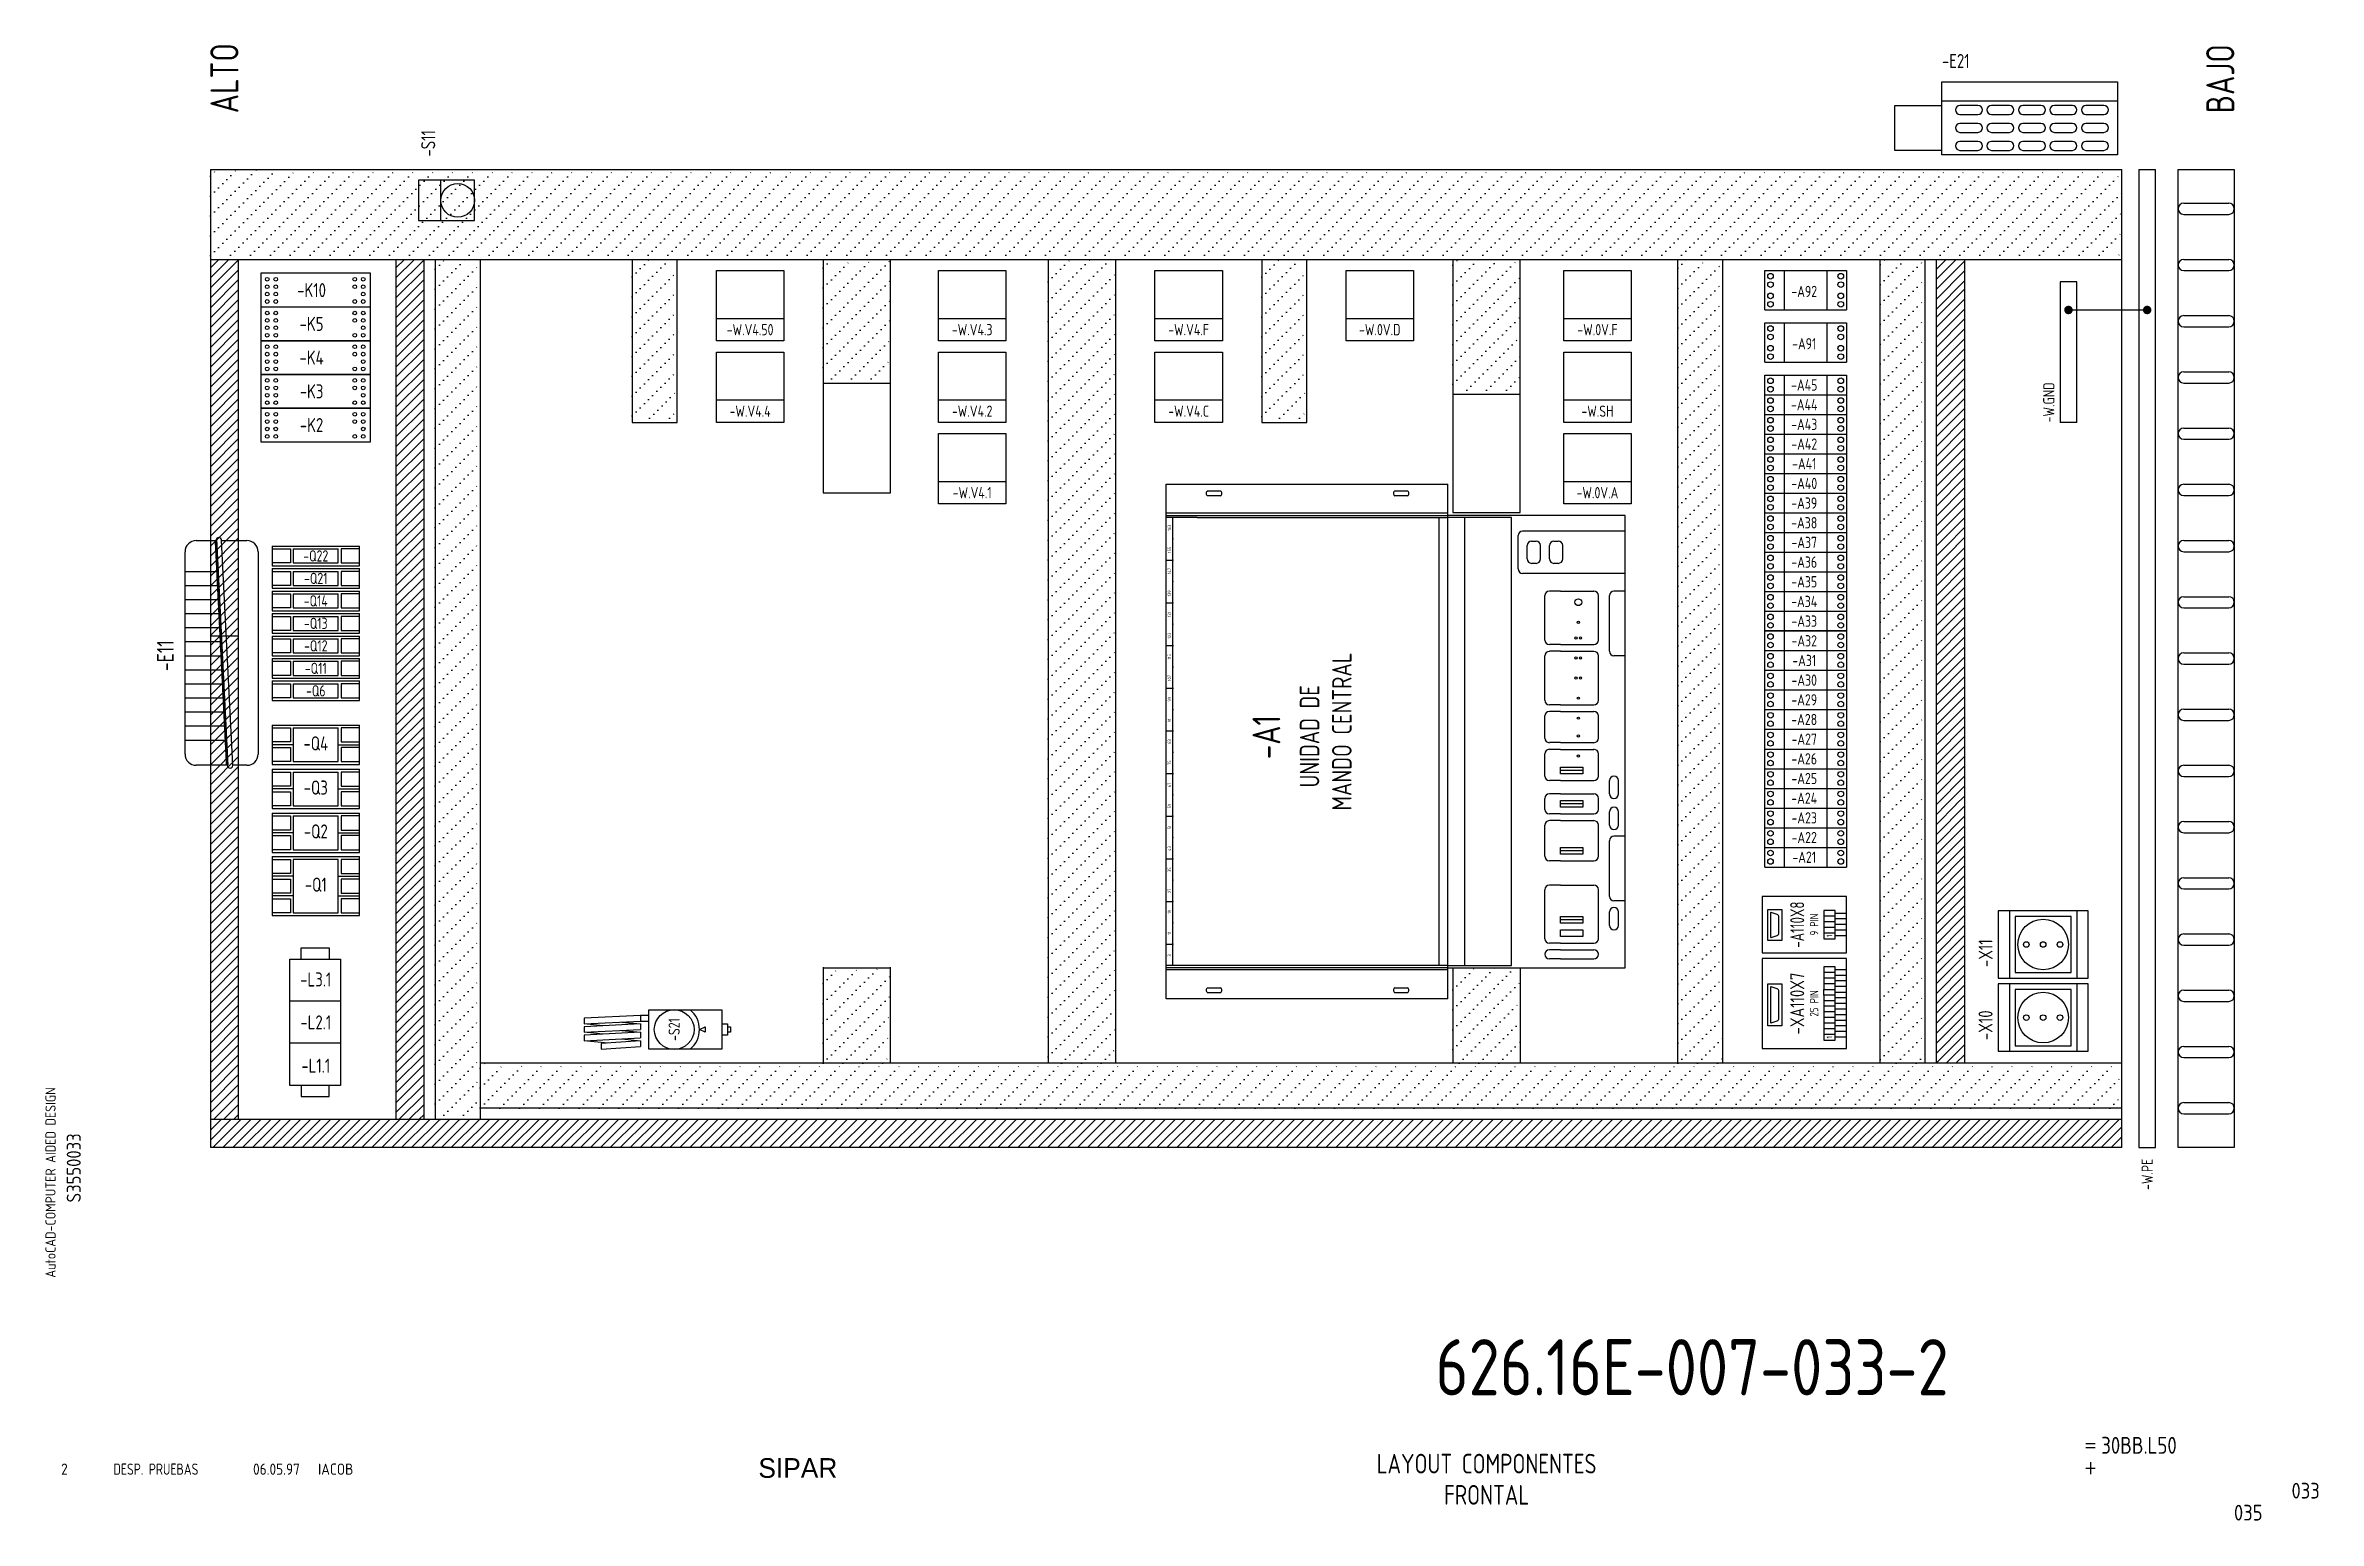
# Model space of a CAD drawing. Extents: x 10 to 414, y 6 to 268.
import ezdxf
from ezdxf.enums import TextEntityAlignment as Align

# ---------------------------------------------------------------- set-up
doc = ezdxf.new("R2010")
doc.units = 0
doc.header["$LTSCALE"] = 5
doc.header["$MEASUREMENT"] = 0
doc.header["$PDSIZE"] = -2
doc.linetypes.add('DOT15', pattern=[0.1875, 0, -0.1875])
doc.layers.get('0').update_dxf_attribs({"linetype": 'CONTINUOUS'})
doc.layers.add('CART', color=7, linetype='CONTINUOUS')
doc.styles.add('DIN', font='DIN.shx', dxfattribs={"width": 0.85})
doc.styles.add('N', font='ROMANS', dxfattribs={"width": 0.85, "height": 3})
doc.styles.add('X', font='UNIV.SHX', dxfattribs={"height": 3.5})

msp = doc.modelspace()

# ---------------------------------------------------------------- texts
at = {"color": 6, "style": 'DIN', "width": 0.8}
for s, p in [('ALTO', (44, 256)), ('BAJO', (399, 256))]:
    msp.add_text(s, height=5, rotation=90, dxfattribs=at).set_placement(p)
at = {"style": 'DIN', "width": 0.8}
msp.add_text('-E21', height=2.5, dxfattribs=at).set_placement((347, 264.04))
for s, height, p in [('-S11', 2.5, (79, 253)), ('-W.PE', 2, (384.5, 70))]:
    msp.add_text(s, height=height, rotation=90, dxfattribs=at).set_placement(p, align=Align.RIGHT)
at = {"color": 7, "style": 'DIN', "width": 0.8}
for s, p in [('-K10', (57, 223.28)), ('-K5', (57, 217.28)), ('-K4', (57, 211.28)), ('-K3', (57, 205.28)), ('-K2', (57, 199.28))]:
    msp.add_text(s, height=2.5, dxfattribs=at).set_placement(p, align=Align.CENTER)
at = {"linetype": 'DOT15', "style": 'DIN', "width": 0.8}
for s, p in [('-A92', (322.5, 223.3)), ('-A91', (322.5, 213.99)), ('-A45', (322.5, 206.65)), ('-A44', (322.5, 203.15)), ('-A43', (322.5, 199.65)), ('-A42', (322.5, 196.15)), ('-A41', (322.5, 192.65)), ('-A40', (322.5, 189.15)), ('-A39', (322.5, 185.65)), ('-A38', (322.5, 182.15)), ('-A37', (322.5, 178.65)), ('-A36', (322.5, 175.15)), ('-A34', (322.5, 168.15)), ('-A35', (322.5, 171.65)), ('-A33', (322.5, 164.65)), ('-A32', (322.5, 161.15)), ('-A31', (322.5, 157.65)), ('-A30', (322.5, 154.15)), ('-A29', (322.5, 150.65)), ('-A28', (322.5, 147.15)), ('-A27', (322.5, 143.65)), ('-A26', (322.5, 140.15)), ('-A25', (322.5, 136.65)), ('-A24', (322.5, 133.15)), ('-A23', (322.5, 129.65)), ('-A22', (322.5, 126.15)), ('-A21', (322.5, 122.65))]:
    msp.add_text(s, height=2, dxfattribs=at).set_placement(p, align=Align.CENTER)
at = {"style": 'DIN', "width": 0.8}
for s, height, p in [('-W.V4.50', 2, (135, 216.5)), ('-W.V4.3', 2, (174.5, 216.5)), ('-W.V4.F', 2, (213, 216.5)), ('-W.0V.D', 2, (247, 216.5)), ('-W.0V.F', 2, (285.72, 216.5)), ('-W.V4.4', 2, (135, 202)), ('-W.V4.2', 2, (174.5, 202)), ('-W.V4.C', 2, (213, 202)), ('-W.SH', 2, (285.72, 202)), ('-W.V4.1', 2, (174.5, 187.5)), ('-W.0V.A', 2, (285.72, 187.5)), ('-Q22', 2, (57.75, 176.25)), ('-Q21', 2, (57.75, 172.25)), ('-Q14', 2, (57.75, 168.25)), ('-Q13', 2, (57.75, 164.25)), ('-Q12', 2, (57.75, 160.25)), ('-Q11', 2, (57.75, 156.25)), ('-Q6', 2, (57.75, 152.25)), ('-Q4', 2.5, (57.75, 142.65)), ('-Q3', 2.5, (57.75, 134.79)), ('-Q2', 2.5, (57.75, 126.99)), ('-Q1', 2.5, (57.75, 117.52)), ('-L3.1', 2.5, (57.75, 100.65)), ('-L2.1', 2.5, (57.75, 93.02)), ('-L1.1', 2.5, (57.75, 85.31))]:
    msp.add_text(s, height=height, dxfattribs=at).set_placement(p, align=Align.CENTER)
for s, height, p in [('-W.GND', 2, (367, 201)), ('-X11', 2.5, (356, 104.12)), ('-X10', 2.5, (356, 91.12))]:
    msp.add_text(s, height=height, rotation=90, dxfattribs=at).set_placement(p)
at = {"color": 1, "style": 'DIN', "width": 0.8}
for s, height, p in [('163', 0.594, (209.89, 182.27)), ('155', 0.594, (209.89, 178.31)), ('147', 0.594, (209.89, 174.54)), ('139', 0.594, (209.89, 170.58)), ('131', 0.594, (209.89, 166.82)), ('123', 0.594, (209.89, 163.05)), ('115', 0.594, (209.89, 159.29)), ('107', 0.594, (209.89, 155.52)), ('99', 0.594, (209.89, 151.76)), ('91', 0.594, (209.89, 147.99)), ('83', 0.594, (209.89, 144.23)), ('75', 0.594, (209.89, 140.46)), ('67', 0.594, (209.89, 136.5)), ('59', 0.594, (209.89, 132.73)), ('51', 0.594, (209.89, 128.97)), ('43', 0.594, (209.89, 125.2)), ('35', 0.594, (209.89, 121.44)), ('27', 0.594, (209.89, 117.67)), ('19', 0.594, (209.89, 113.91)), ('9 PIN', 1.5, (325, 111.66)), ('11', 0.594, (209.89, 110.14)), ('1', 1, (327.5, 109.66)), ('3', 0.594, (209.89, 106.18)), ('25 PIN', 1.5, (325, 97.63)), ('1', 1, (327.5, 91.63))]:
    msp.add_text(s, height=height, rotation=90, dxfattribs=at).set_placement(p, align=Align.CENTER)
at = {"color": 3, "style": 'DIN', "width": 0.8}
for s, height, p in [('-E11', 3, (32.5, 159.5)), ('MANDO CENTRAL', 3.4677, (241.99, 146.01)), ('UNIDAD DE ', 3.468, (236.25, 146.01))]:
    msp.add_text(s, height=height, rotation=90, dxfattribs=at).set_placement(p, align=Align.CENTER)
at = {"color": 6, "style": 'DIN', "width": 0.8}
msp.add_text('-A1', height=4.954, rotation=90, dxfattribs=at).set_placement((229.31, 145.02), align=Align.CENTER)
at = {"style": 'DIN'}
for s, height, width, p in [('-A110X8', 2.5, 0.7, (322.5, 111.66)), ('-XA110X7', 2.5, 0.8, (322.5, 97.63)), ('-S21', 2, 0.8, (122.5, 93))]:
    msp.add_text(s, height=height, rotation=90, dxfattribs=dict(at, width=width)).set_placement(p, align=Align.CENTER)
at = {"color": 2, "style": 'DIN', "width": 0.8}
for s, p in [('LAYOUT COMPONENTES', (266, 14.02)), ('FRONTAL', (266, 8.47))]:
    msp.add_text(s, height=3.5, dxfattribs=at).set_placement(p, align=Align.CENTER)
at = {"color": 2, "insert": (256.92, 37.92), "char_height": 10, "width": 111.0411, "attachment_point": 1, "style": 'DIN'}
msp.add_mtext('626.16E-007-033-2', dxfattribs=at)
at = {"layer": 'CART', "color": 1, "style": 'DIN', "width": 0.9}
msp.add_text('AutoCAD-COMPUTER AIDED DESIGN', height=1.8, rotation=90, dxfattribs=at).set_placement((11.47, 48.84))
at = {"layer": 'CART', "color": 3, "style": 'N', "width": 0.85}
for s, p in [('=', (372.24, 17.91)), ('+', (372.24, 13.87))]:
    msp.add_text(s, height=2.5, dxfattribs=at).set_placement(p)
at = {"layer": 'CART', "color": 3, "style": 'DIN', "width": 0.9, "flags": 1}
msp.add_attdef('S3550033', text='', height=2.5, rotation=90, dxfattribs=at).set_placement((15.95, 68.38), align=Align.CENTER)
at = {"layer": 'CART', "color": 3, "style": 'DIN', "width": 0.85}
msp.add_attdef('30BB.L50', text='', height=3, dxfattribs=at).set_placement((375.33, 16.63), align=Align.BOTTOM_LEFT)
at = {"layer": 'CART', "color": 6, "style": 'X', "flags": 1}
msp.add_attdef('SIPAR', text='', height=3.5, dxfattribs=at).set_placement((143.5, 15), align=Align.MIDDLE)
at = {"layer": 'CART', "color": 2, "style": 'DIN', "width": 0.9, "flags": 1}
msp.add_attdef('033', text='', height=2.8, dxfattribs=at).set_placement((414.2, 9.56), align=Align.RIGHT)
at = {"layer": 'CART', "color": 7, "style": 'DIN', "width": 0.9, "flags": 1}
msp.add_attdef('035', (398.93, 5.65), '', height=2.8, dxfattribs=at)

# ---------------------------------------------------------------- blocks, each defined once
blk = doc.blocks.new('*X16')
at = {"color": 0, "linetype": 'DOT15'}
for p, q in [((72, 79.07), (79.93, 87)), ((72, 82.61), (76.39, 87)), ((72, 86.14), (72.86, 87)), ((75.46, 79), (83.46, 87)), ((79, 79), (87, 87)), ((82.54, 79), (90.54, 87)), ((86.07, 79), (94.07, 87)), ((89.61, 79), (97.61, 87)), ((93.14, 79), (101.14, 87)), ((96.68, 79), (104.68, 87)), ((100.21, 79), (108.21, 87)), ((103.75, 79), (111.75, 87)), ((107.28, 79), (115.28, 87)), ((110.82, 79), (118.82, 87)), ((114.36, 79), (122.36, 87)), ((117.89, 79), (125.89, 87)), ((121.43, 79), (129.43, 87)), ((124.96, 79), (132.96, 87)), ((128.5, 79), (136.5, 87)), ((132.03, 79), (140.03, 87)), ((135.57, 79), (143.57, 87)), ((139.1, 79), (147.1, 87)), ((142.64, 79), (150.64, 87)), ((146.18, 79), (154.18, 87)), ((149.71, 79), (157.71, 87)), ((153.25, 79), (161.25, 87)), ((156.78, 79), (164.78, 87)), ((160.32, 79), (168.32, 87)), ((163.85, 79), (171.85, 87)), ((167.39, 79), (175.39, 87)), ((170.92, 79), (178.92, 87)), ((174.46, 79), (182.46, 87)), ((177.99, 79), (185.99, 87)), ((181.53, 79), (189.53, 87)), ((185.07, 79), (193.07, 87)), ((188.6, 79), (196.6, 87)), ((192.14, 79), (200.14, 87)), ((195.67, 79), (203.67, 87)), ((199.21, 79), (207.21, 87)), ((202.74, 79), (210.74, 87)), ((206.28, 79), (214.28, 87)), ((209.81, 79), (217.81, 87)), ((213.35, 79), (221.35, 87)), ((216.89, 79), (224.89, 87)), ((220.42, 79), (228.42, 87)), ((223.96, 79), (231.96, 87)), ((227.49, 79), (235.49, 87)), ((231.03, 79), (239.03, 87)), ((234.56, 79), (242.56, 87)), ((238.1, 79), (246.1, 87)), ((241.63, 79), (249.63, 87)), ((245.17, 79), (253.17, 87)), ((248.71, 79), (256.71, 87)), ((252.24, 79), (260.24, 87)), ((255.78, 79), (263.78, 87)), ((259.31, 79), (267.31, 87)), ((262.85, 79), (270.85, 87)), ((266.38, 79), (274.38, 87)), ((269.92, 79), (277.92, 87)), ((273.45, 79), (281.45, 87)), ((276.99, 79), (284.99, 87)), ((280.53, 79), (288.53, 87)), ((284.06, 79), (292.06, 87)), ((287.6, 79), (295.6, 87)), ((291.13, 79), (299.13, 87)), ((294.67, 79), (302.67, 87)), ((298.2, 79), (306.2, 87)), ((301.74, 79), (309.74, 87)), ((305.27, 79), (313.27, 87)), ((308.81, 79), (316.81, 87)), ((312.35, 79), (320.35, 87)), ((315.88, 79), (323.88, 87)), ((319.42, 79), (327.42, 87)), ((322.95, 79), (330.95, 87)), ((326.49, 79), (334.49, 87)), ((330.02, 79), (338.02, 87)), ((333.56, 79), (341.56, 87)), ((337.09, 79), (345.09, 87)), ((340.63, 79), (348.63, 87)), ((344.17, 79), (352.17, 87)), ((347.7, 79), (355.7, 87)), ((351.24, 79), (359.24, 87)), ((354.77, 79), (362.77, 87)), ((358.31, 79), (364, 84.69)), ((361.84, 79), (364, 81.16))]:
    blk.add_line(p, q, dxfattribs=at)
blk = doc.blocks.new('*X3')
at = {"color": 0, "linetype": 'DOT15'}
for p, q in [((11, 226.67), (26.33, 242)), ((11, 230.2), (22.8, 242)), ((11, 233.74), (19.26, 242)), ((11, 237.27), (15.73, 242)), ((11, 240.81), (12.19, 242)), ((13.87, 226), (29.87, 242)), ((17.4, 226), (33.4, 242)), ((20.94, 226), (36.94, 242)), ((24.47, 226), (40.47, 242)), ((28.01, 226), (44.01, 242)), ((31.55, 226), (47.55, 242)), ((35.08, 226), (51.08, 242)), ((38.62, 226), (54.62, 242)), ((42.15, 226), (58.15, 242)), ((45.69, 226), (61.69, 242)), ((49.22, 226), (65.22, 242)), ((52.76, 226), (68.76, 242)), ((56.29, 226), (72.29, 242)), ((59.83, 226), (75.83, 242)), ((63.37, 226), (79.37, 242)), ((66.9, 226), (82.9, 242)), ((70.44, 226), (86.44, 242)), ((73.97, 226), (89.97, 242)), ((77.51, 226), (93.51, 242)), ((81.04, 226), (97.04, 242)), ((84.58, 226), (100.58, 242)), ((88.11, 226), (104.11, 242)), ((91.65, 226), (107.65, 242)), ((95.19, 226), (111.19, 242)), ((98.72, 226), (114.72, 242)), ((102.26, 226), (118.26, 242)), ((105.79, 226), (121.79, 242)), ((109.33, 226), (125.33, 242)), ((112.86, 226), (128.86, 242)), ((116.4, 226), (132.4, 242)), ((119.93, 226), (135.93, 242)), ((123.47, 226), (139.47, 242)), ((127.01, 226), (143.01, 242)), ((130.54, 226), (146.54, 242)), ((134.08, 226), (150.08, 242)), ((137.61, 226), (153.61, 242)), ((141.15, 226), (157.15, 242)), ((144.68, 226), (160.68, 242)), ((148.22, 226), (164.22, 242)), ((151.75, 226), (167.75, 242)), ((155.29, 226), (171.29, 242)), ((158.82, 226), (174.82, 242)), ((162.36, 226), (178.36, 242)), ((165.9, 226), (181.9, 242)), ((169.43, 226), (185.43, 242)), ((172.97, 226), (188.97, 242)), ((176.5, 226), (192.5, 242)), ((180.04, 226), (196.04, 242)), ((183.57, 226), (199.57, 242)), ((187.11, 226), (203.11, 242)), ((190.64, 226), (206.64, 242)), ((194.18, 226), (210.18, 242)), ((197.72, 226), (213.72, 242)), ((201.25, 226), (217.25, 242)), ((204.79, 226), (220.79, 242)), ((208.32, 226), (224.32, 242)), ((211.86, 226), (227.86, 242)), ((215.39, 226), (231.39, 242)), ((218.93, 226), (234.93, 242)), ((222.46, 226), (238.46, 242)), ((226, 226), (242, 242)), ((229.54, 226), (245.54, 242)), ((233.07, 226), (249.07, 242)), ((236.61, 226), (252.61, 242)), ((240.14, 226), (256.14, 242)), ((243.68, 226), (259.68, 242)), ((247.21, 226), (263.21, 242)), ((250.75, 226), (266.75, 242)), ((254.28, 226), (270.28, 242)), ((257.82, 226), (273.82, 242)), ((261.36, 226), (277.36, 242)), ((264.89, 226), (280.89, 242)), ((268.43, 226), (284.43, 242)), ((271.96, 226), (287.96, 242)), ((275.5, 226), (291.5, 242)), ((279.03, 226), (295.03, 242)), ((282.57, 226), (298.57, 242)), ((286.1, 226), (302.1, 242)), ((289.64, 226), (305.64, 242)), ((293.18, 226), (309.18, 242)), ((296.71, 226), (312.71, 242)), ((300.25, 226), (316.25, 242)), ((303.78, 226), (319.78, 242)), ((307.32, 226), (323.32, 242)), ((310.85, 226), (326.85, 242)), ((314.39, 226), (330.39, 242)), ((317.92, 226), (333.92, 242)), ((321.46, 226), (337.46, 242)), ((324.99, 226), (340.99, 242)), ((328.53, 226), (344.53, 242)), ((332.07, 226), (348.07, 242)), ((335.6, 226), (351, 241.4)), ((339.14, 226), (351, 237.86)), ((342.67, 226), (351, 234.33)), ((346.21, 226), (351, 230.79)), ((349.74, 226), (351, 227.26))]:
    blk.add_line(p, q, dxfattribs=at)
blk = doc.blocks.new('*X2')
at = {"color": 0}
for p, q in [((11, 69.34), (14.66, 73)), ((11, 71.1), (12.9, 73)), ((11, 72.87), (11.13, 73)), ((11.43, 68), (16.43, 73)), ((13.2, 68), (18.2, 73)), ((14.97, 68), (19.97, 73)), ((16.73, 68), (21.73, 73)), ((18.5, 68), (23.5, 73)), ((20.27, 68), (25.27, 73)), ((22.04, 68), (27.04, 73)), ((23.81, 68), (28.81, 73)), ((25.57, 68), (30.57, 73)), ((27.34, 68), (32.34, 73)), ((29.11, 68), (34.11, 73)), ((30.88, 68), (35.88, 73)), ((32.64, 68), (37.64, 73)), ((34.41, 68), (39.41, 73)), ((36.18, 68), (41.18, 73)), ((37.95, 68), (42.95, 73)), ((39.72, 68), (44.72, 73)), ((41.48, 68), (46.48, 73)), ((43.25, 68), (48.25, 73)), ((45.02, 68), (50.02, 73)), ((46.79, 68), (51.79, 73)), ((48.55, 68), (53.55, 73)), ((50.32, 68), (55.32, 73)), ((52.09, 68), (57.09, 73)), ((53.86, 68), (58.86, 73)), ((55.63, 68), (60.63, 73)), ((57.39, 68), (62.39, 73)), ((59.16, 68), (64.16, 73)), ((60.93, 68), (65.93, 73)), ((62.7, 68), (67.7, 73)), ((64.46, 68), (69.46, 73)), ((66.23, 68), (71.23, 73)), ((68, 68), (73, 73)), ((69.77, 68), (74.77, 73)), ((71.54, 68), (76.54, 73)), ((73.3, 68), (78.3, 73)), ((75.07, 68), (80.07, 73)), ((76.84, 68), (81.84, 73)), ((78.61, 68), (83.61, 73)), ((80.37, 68), (85.37, 73)), ((82.14, 68), (87.14, 73)), ((83.91, 68), (88.91, 73)), ((85.68, 68), (90.68, 73)), ((87.45, 68), (92.45, 73)), ((89.21, 68), (94.21, 73)), ((90.98, 68), (95.98, 73)), ((92.75, 68), (97.75, 73)), ((94.52, 68), (99.52, 73)), ((96.28, 68), (101.28, 73)), ((98.05, 68), (103.05, 73)), ((99.82, 68), (104.82, 73)), ((101.59, 68), (106.59, 73)), ((103.36, 68), (108.36, 73)), ((105.12, 68), (110.12, 73)), ((106.89, 68), (111.89, 73)), ((108.66, 68), (113.66, 73)), ((110.43, 68), (115.43, 73)), ((112.19, 68), (117.19, 73)), ((113.96, 68), (118.96, 73)), ((115.73, 68), (120.73, 73)), ((117.5, 68), (122.5, 73)), ((119.27, 68), (124.27, 73)), ((121.03, 68), (126.03, 73)), ((122.8, 68), (127.8, 73)), ((124.57, 68), (129.57, 73)), ((126.34, 68), (131.34, 73)), ((128.1, 68), (133.1, 73)), ((129.87, 68), (134.87, 73)), ((131.64, 68), (136.64, 73)), ((133.41, 68), (138.41, 73)), ((135.18, 68), (140.18, 73)), ((136.94, 68), (141.94, 73)), ((138.71, 68), (143.71, 73)), ((140.48, 68), (145.48, 73)), ((142.25, 68), (147.25, 73)), ((144.01, 68), (149.01, 73)), ((145.78, 68), (150.78, 73)), ((147.55, 68), (152.55, 73)), ((149.32, 68), (154.32, 73)), ((151.09, 68), (156.09, 73)), ((152.85, 68), (157.85, 73)), ((154.62, 68), (159.62, 73)), ((156.39, 68), (161.39, 73)), ((158.16, 68), (163.16, 73)), ((159.92, 68), (164.92, 73)), ((161.69, 68), (166.69, 73)), ((163.46, 68), (168.46, 73)), ((165.23, 68), (170.23, 73)), ((166.99, 68), (171.99, 73)), ((168.76, 68), (173.76, 73)), ((170.53, 68), (175.53, 73)), ((172.3, 68), (177.3, 73)), ((174.07, 68), (179.07, 73)), ((175.83, 68), (180.83, 73)), ((177.6, 68), (182.6, 73)), ((179.37, 68), (184.37, 73)), ((181.14, 68), (186.14, 73)), ((182.9, 68), (187.9, 73)), ((184.67, 68), (189.67, 73)), ((186.44, 68), (191.44, 73)), ((188.21, 68), (193.21, 73)), ((189.98, 68), (194.98, 73)), ((191.74, 68), (196.74, 73)), ((193.51, 68), (198.51, 73)), ((195.28, 68), (200.28, 73)), ((197.05, 68), (202.05, 73)), ((198.81, 68), (203.81, 73)), ((200.58, 68), (205.58, 73)), ((202.35, 68), (207.35, 73)), ((204.12, 68), (209.12, 73)), ((205.89, 68), (210.89, 73)), ((207.65, 68), (212.65, 73)), ((209.42, 68), (214.42, 73)), ((211.19, 68), (216.19, 73)), ((212.96, 68), (217.96, 73)), ((214.72, 68), (219.72, 73)), ((216.49, 68), (221.49, 73)), ((218.26, 68), (223.26, 73)), ((220.03, 68), (225.03, 73)), ((221.8, 68), (226.8, 73)), ((223.56, 68), (228.56, 73)), ((225.33, 68), (230.33, 73)), ((227.1, 68), (232.1, 73)), ((228.87, 68), (233.87, 73)), ((230.63, 68), (235.63, 73)), ((232.4, 68), (237.4, 73)), ((234.17, 68), (239.17, 73)), ((235.94, 68), (240.94, 73)), ((237.71, 68), (242.71, 73)), ((239.47, 68), (244.47, 73)), ((241.24, 68), (246.24, 73)), ((243.01, 68), (248.01, 73)), ((244.78, 68), (249.78, 73)), ((246.54, 68), (251.54, 73)), ((248.31, 68), (253.31, 73)), ((250.08, 68), (255.08, 73)), ((251.85, 68), (256.85, 73)), ((253.62, 68), (258.62, 73)), ((255.38, 68), (260.38, 73)), ((257.15, 68), (262.15, 73)), ((258.92, 68), (263.92, 73)), ((260.69, 68), (265.69, 73)), ((262.45, 68), (267.45, 73)), ((264.22, 68), (269.22, 73)), ((265.99, 68), (270.99, 73)), ((267.76, 68), (272.76, 73)), ((269.53, 68), (274.53, 73)), ((271.29, 68), (276.29, 73)), ((273.06, 68), (278.06, 73)), ((274.83, 68), (279.83, 73)), ((276.6, 68), (281.6, 73)), ((278.36, 68), (283.36, 73)), ((280.13, 68), (285.13, 73)), ((281.9, 68), (286.9, 73)), ((283.67, 68), (288.67, 73)), ((285.44, 68), (290.44, 73)), ((287.2, 68), (292.2, 73)), ((288.97, 68), (293.97, 73)), ((290.74, 68), (295.74, 73)), ((292.51, 68), (297.51, 73)), ((294.27, 68), (299.27, 73)), ((296.04, 68), (301.04, 73)), ((297.81, 68), (302.81, 73)), ((299.58, 68), (304.58, 73)), ((301.35, 68), (306.35, 73)), ((303.11, 68), (308.11, 73)), ((304.88, 68), (309.88, 73)), ((306.65, 68), (311.65, 73)), ((308.42, 68), (313.42, 73)), ((310.18, 68), (315.18, 73)), ((311.95, 68), (316.95, 73)), ((313.72, 68), (318.72, 73)), ((315.49, 68), (320.49, 73)), ((317.26, 68), (322.26, 73)), ((319.02, 68), (324.02, 73)), ((320.79, 68), (325.79, 73)), ((322.56, 68), (327.56, 73)), ((324.33, 68), (329.33, 73)), ((326.09, 68), (331.09, 73)), ((327.86, 68), (332.86, 73)), ((329.63, 68), (334.63, 73)), ((331.4, 68), (336.4, 73)), ((333.17, 68), (338.17, 73)), ((334.93, 68), (339.93, 73)), ((336.7, 68), (341.7, 73)), ((338.47, 68), (343.47, 73)), ((340.24, 68), (345.24, 73)), ((342, 68), (347, 73)), ((343.77, 68), (348.77, 73)), ((345.54, 68), (350.54, 73)), ((347.31, 68), (351, 71.69)), ((349.07, 68), (351, 69.93)), ((350.84, 68), (351, 68.16))]:
    blk.add_line(p, q, dxfattribs=at)
blk = doc.blocks.new('*X8')
at = {"color": 0}
for p, q in [((57, 226.71), (60.29, 230)), ((57, 228.47), (58.53, 230)), ((57, 224.94), (62, 229.94)), ((57, 223.17), (62, 228.17)), ((57, 221.4), (62, 226.4)), ((57, 219.63), (62, 224.63)), ((57, 217.87), (62, 222.87)), ((57, 216.1), (62, 221.1)), ((57, 214.33), (62, 219.33)), ((57, 212.56), (62, 217.56)), ((57, 210.8), (62, 215.8)), ((57, 209.03), (62, 214.03)), ((57, 207.26), (62, 212.26)), ((57, 205.49), (62, 210.49)), ((57, 203.72), (62, 208.72)), ((57, 201.96), (62, 206.96)), ((57, 200.19), (62, 205.19)), ((57, 198.42), (62, 203.42)), ((57, 196.65), (62, 201.65)), ((57, 194.89), (62, 199.89)), ((57, 193.12), (62, 198.12)), ((57, 191.35), (62, 196.35)), ((57, 189.58), (62, 194.58)), ((57, 187.81), (62, 192.81)), ((57, 186.05), (62, 191.05)), ((57, 184.28), (62, 189.28)), ((57, 182.51), (62, 187.51)), ((57, 180.74), (62, 185.74)), ((57, 178.98), (62, 183.98)), ((57, 177.21), (62, 182.21)), ((57, 175.44), (62, 180.44)), ((57, 173.67), (62, 178.67)), ((57, 171.9), (62, 176.9)), ((57, 170.14), (62, 175.14)), ((57, 168.37), (62, 173.37)), ((57, 166.6), (62, 171.6)), ((57, 164.83), (62, 169.83)), ((57, 163.07), (62, 168.07)), ((57, 161.3), (62, 166.3)), ((57, 159.53), (62, 164.53)), ((57, 157.76), (62, 162.76)), ((57, 155.99), (62, 160.99)), ((57, 154.23), (62, 159.23)), ((57, 152.46), (62, 157.46)), ((57, 150.69), (62, 155.69)), ((57, 148.92), (62, 153.92)), ((57, 147.16), (62, 152.16)), ((57, 145.39), (62, 150.39)), ((57, 143.62), (62, 148.62)), ((57, 141.85), (62, 146.85)), ((57, 140.09), (62, 145.09)), ((57, 138.32), (62, 143.32)), ((57, 136.55), (62, 141.55)), ((57, 134.78), (62, 139.78)), ((57, 133.01), (62, 138.01)), ((57, 131.25), (62, 136.25)), ((57, 129.48), (62, 134.48)), ((57, 127.71), (62, 132.71)), ((57, 125.94), (62, 130.94)), ((57, 124.18), (62, 129.18)), ((57, 122.41), (62, 127.41)), ((57, 120.64), (62, 125.64)), ((57, 118.87), (62, 123.87)), ((57, 117.1), (62, 122.1)), ((57, 115.34), (62, 120.34)), ((57, 113.57), (62, 118.57)), ((57, 111.8), (62, 116.8)), ((57, 110.03), (62, 115.03)), ((57, 108.27), (62, 113.27)), ((57, 106.5), (62, 111.5)), ((57, 104.73), (62, 109.73)), ((57, 102.96), (62, 107.96)), ((57, 101.19), (62, 106.19)), ((57, 99.43), (62, 104.43)), ((57, 97.66), (62, 102.66)), ((57, 95.89), (62, 100.89)), ((57, 94.12), (62, 99.12)), ((57, 92.36), (62, 97.36)), ((57, 90.59), (62, 95.59)), ((57, 88.82), (62, 93.82)), ((57, 87.05), (62, 92.05)), ((57, 85.28), (62, 90.28)), ((57, 83.52), (62, 88.52)), ((57, 81.75), (62, 86.75)), ((57, 79.98), (62, 84.98)), ((57, 78.21), (62, 83.21)), ((57.55, 77), (62, 81.45)), ((59.32, 77), (62, 79.68)), ((61.09, 77), (62, 77.91))]:
    blk.add_line(p, q, dxfattribs=at)
blk = doc.blocks.new('*X12')
at = {"color": 0, "linetype": 'DOT15'}
for p, q in [((173, 218.96), (184.04, 230)), ((173, 222.5), (180.5, 230)), ((173, 226.03), (176.97, 230)), ((173, 229.57), (173.43, 230)), ((173, 215.43), (185, 227.43)), ((173, 211.89), (185, 223.89)), ((173, 208.36), (185, 220.36)), ((173, 204.82), (185, 216.82)), ((173, 201.28), (185, 213.28)), ((173, 197.75), (185, 209.75)), ((173, 194.21), (185, 206.21)), ((173, 190.68), (185, 202.68)), ((173, 187.14), (185, 199.14)), ((173, 183.61), (185, 195.61)), ((173, 180.07), (185, 192.07)), ((173, 176.54), (185, 188.54)), ((173, 173), (185, 185)), ((173, 169.46), (185, 181.46)), ((173, 165.93), (185, 177.93)), ((173, 162.39), (185, 174.39)), ((173, 158.86), (185, 170.86)), ((173, 155.32), (185, 167.32)), ((173, 151.79), (185, 163.79)), ((173, 148.25), (185, 160.25)), ((173, 144.72), (185, 156.72)), ((173, 141.18), (185, 153.18)), ((173, 137.64), (185, 149.64)), ((173, 134.11), (185, 146.11)), ((173, 130.57), (185, 142.57)), ((173, 127.04), (185, 139.04)), ((173, 123.5), (185, 135.5)), ((173, 119.97), (185, 131.97)), ((173, 116.43), (185, 128.43)), ((173, 112.9), (185, 124.9)), ((173, 109.36), (185, 121.36)), ((173, 105.82), (185, 117.82)), ((173, 102.29), (185, 114.29)), ((173, 98.75), (185, 110.75)), ((173, 95.22), (185, 107.22)), ((173, 91.68), (185, 103.68)), ((173, 88.15), (185, 100.15)), ((175.39, 87), (185, 96.61)), ((178.92, 87), (185, 93.08)), ((182.46, 87), (185, 89.54))]:
    blk.add_line(p, q, dxfattribs=at)
blk = doc.blocks.new('*X7')
at = {"color": 0, "linetype": 'DOT15'}
for p, q in [((51, 220.71), (56.29, 226)), ((51, 224.24), (52.76, 226)), ((51, 217.17), (59, 225.17)), ((51, 213.63), (59, 221.63)), ((51, 210.1), (59, 218.1)), ((51, 206.56), (59, 214.56)), ((51, 203.03), (59, 211.03)), ((51, 199.49), (59, 207.49)), ((51, 195.96), (59, 203.96)), ((51, 192.42), (59, 200.42)), ((51, 188.89), (59, 196.89)), ((51, 185.35), (59, 193.35)), ((51, 181.81), (59, 189.81)), ((51, 178.28), (59, 186.28)), ((51, 174.74), (59, 182.74)), ((51, 171.21), (59, 179.21)), ((51, 167.67), (59, 175.67)), ((51, 164.14), (59, 172.14)), ((51, 160.6), (59, 168.6)), ((51, 157.07), (59, 165.07)), ((51, 153.53), (59, 161.53)), ((51, 149.99), (59, 157.99)), ((51, 146.46), (59, 154.46)), ((51, 142.92), (59, 150.92)), ((51, 139.39), (59, 147.39)), ((51, 135.85), (59, 143.85)), ((51, 132.32), (59, 140.32)), ((51, 128.78), (59, 136.78)), ((51, 125.25), (59, 133.25)), ((51, 121.71), (59, 129.71)), ((51, 118.18), (59, 126.18)), ((51, 114.64), (59, 122.64)), ((51, 111.1), (59, 119.1)), ((51, 107.57), (59, 115.57)), ((51, 104.03), (59, 112.03)), ((51, 100.5), (59, 108.5)), ((51, 96.96), (59, 104.96)), ((51, 93.43), (59, 101.43)), ((51, 89.89), (59, 97.89)), ((51, 86.36), (59, 94.36)), ((51, 82.82), (59, 90.82)), ((51, 79.28), (59, 87.28)), ((51, 75.75), (59, 83.75)), ((51.79, 73), (59, 80.21)), ((55.32, 73), (59, 76.68)), ((58.86, 73), (59, 73.14))]:
    blk.add_line(p, q, dxfattribs=at)
blk = doc.blocks.new('*X11')
at = {"color": 0, "linetype": 'DOT15'}
for p, q in [((133, 94.11), (142.89, 104)), ((133, 97.64), (139.36, 104)), ((133, 101.18), (135.82, 104)), ((133, 90.57), (145, 102.57)), ((133, 87.04), (145, 99.04)), ((136.5, 87), (145, 95.5)), ((140.03, 87), (145, 91.97)), ((143.57, 87), (145, 88.43))]:
    blk.add_line(p, q, dxfattribs=at)
blk = doc.blocks.new('*X4')
at = {"color": 0, "linetype": 'DOT15'}
for p, q in [((85, 219.35), (91.65, 226)), ((85, 222.89), (88.11, 226)), ((85, 215.81), (93, 223.81)), ((85, 212.28), (93, 220.28)), ((85, 208.74), (93, 216.74)), ((85, 205.21), (93, 213.21)), ((85, 201.67), (93, 209.67)), ((85, 198.14), (93, 206.14)), ((87.4, 197), (93, 202.6)), ((90.93, 197), (93, 199.07))]:
    blk.add_line(p, q, dxfattribs=at)
blk = doc.blocks.new('*X9')
at = {"color": 0, "linetype": 'DOT15'}
for p, q in [((133, 221.39), (141.61, 230)), ((133, 224.92), (138.08, 230)), ((133, 228.46), (134.54, 230)), ((133, 217.85), (145, 229.85)), ((133, 214.32), (145, 226.32)), ((133, 210.78), (145, 222.78)), ((133.75, 208), (145, 219.25)), ((137.29, 208), (145, 215.71)), ((140.82, 208), (145, 212.18)), ((144.36, 208), (145, 208.64))]:
    blk.add_line(p, q, dxfattribs=at)
blk = doc.blocks.new('*X10')
at = {"color": 0, "linetype": 'Continuous'}
for p, q in [((331, 129.47), (334.53, 133)), ((331, 131.24), (332.76, 133)), ((331, 127.71), (336, 132.71)), ((331, 125.94), (336, 130.94)), ((331, 124.17), (336, 129.17)), ((331, 122.4), (336, 127.4)), ((331, 120.64), (336, 125.64)), ((331, 118.87), (336, 123.87)), ((331, 117.1), (336, 122.1)), ((331, 115.33), (336, 120.33)), ((331, 113.56), (336, 118.56)), ((331, 111.8), (336, 116.8)), ((331, 110.03), (336, 115.03)), ((331, 108.26), (336, 113.26)), ((331, 106.49), (336, 111.49)), ((331, 104.73), (336, 109.73)), ((331, 102.96), (336, 107.96)), ((331, 101.19), (336, 106.19)), ((331, 99.42), (336, 104.42)), ((331, 97.65), (336, 102.65)), ((331, 95.89), (336, 100.89)), ((331, 94.12), (336, 99.12)), ((331, 92.35), (336, 97.35)), ((331, 90.58), (336, 95.58)), ((331, 88.82), (336, 93.82)), ((331, 87.05), (336, 92.05)), ((332.72, 87), (336, 90.28)), ((334.49, 87), (336, 88.51))]:
    blk.add_line(p, q, dxfattribs=at)
blk = doc.blocks.new('*X15')
at = {"color": 0, "linetype": 'DOT15'}
for p, q in [((321, 222.01), (328.99, 230)), ((321, 225.54), (325.46, 230)), ((321, 229.08), (321.92, 230)), ((321, 218.47), (329, 226.47)), ((321, 214.93), (329, 222.93)), ((321, 211.4), (329, 219.4)), ((321, 207.86), (329, 215.86)), ((321, 204.33), (329, 212.33)), ((321, 200.79), (329, 208.79)), ((321, 197.26), (329, 205.26)), ((321, 193.72), (329, 201.72)), ((321, 190.19), (329, 198.19)), ((321, 186.65), (329, 194.65)), ((321, 183.11), (329, 191.11)), ((321, 179.58), (329, 187.58)), ((321, 176.04), (329, 184.04)), ((321, 172.51), (329, 180.51)), ((321, 168.97), (329, 176.97)), ((321, 165.44), (329, 173.44)), ((321, 161.9), (329, 169.9)), ((321, 158.37), (329, 166.37)), ((321, 154.83), (329, 162.83)), ((321, 151.29), (329, 159.29)), ((321, 147.76), (329, 155.76)), ((321, 144.22), (329, 152.22)), ((321, 140.69), (329, 148.69)), ((321, 137.15), (329, 145.15)), ((321, 133.62), (329, 141.62)), ((321, 130.08), (329, 138.08)), ((321, 126.55), (329, 134.55)), ((321, 123.01), (329, 131.01)), ((321, 119.47), (329, 127.47)), ((321, 115.94), (329, 123.94)), ((321, 112.4), (329, 120.4)), ((321, 108.87), (329, 116.87)), ((321, 105.33), (329, 113.33)), ((321, 101.8), (329, 109.8)), ((321, 98.26), (329, 106.26)), ((321, 94.73), (329, 102.73)), ((321, 91.19), (329, 99.19)), ((321, 87.65), (329, 95.65)), ((323.88, 87), (329, 92.12)), ((327.42, 87), (329, 88.58))]:
    blk.add_line(p, q, dxfattribs=at)
blk = doc.blocks.new('*X14')
at = {"color": 0, "linetype": 'DOT15'}
for p, q in [((285, 224.9), (290.1, 230)), ((285, 228.43), (286.57, 230)), ((285, 221.36), (293, 229.36)), ((285, 217.82), (293, 225.82)), ((285, 214.29), (293, 222.29)), ((285, 210.75), (293, 218.75)), ((285, 207.22), (293, 215.22)), ((285, 203.68), (293, 211.68)), ((285, 200.15), (293, 208.15)), ((285, 196.61), (293, 204.61)), ((285, 193.08), (293, 201.08)), ((285, 189.54), (293, 197.54)), ((285, 186.01), (293, 194.01)), ((285, 182.47), (293, 190.47)), ((285, 178.93), (293, 186.93)), ((285, 175.4), (293, 183.4)), ((285, 171.86), (293, 179.86)), ((285, 168.33), (293, 176.33)), ((285, 164.79), (293, 172.79)), ((285, 161.26), (293, 169.26)), ((285, 157.72), (293, 165.72)), ((285, 154.19), (293, 162.19)), ((285, 150.65), (293, 158.65)), ((285, 147.11), (293, 155.11)), ((285, 143.58), (293, 151.58)), ((285, 140.04), (293, 148.04)), ((285, 136.51), (293, 144.51)), ((285, 132.97), (293, 140.97)), ((285, 129.44), (293, 137.44)), ((285, 125.9), (293, 133.9)), ((285, 122.37), (293, 130.37)), ((285, 118.83), (293, 126.83)), ((285, 115.29), (293, 123.29)), ((285, 111.76), (293, 119.76)), ((285, 108.22), (293, 116.22)), ((285, 104.69), (293, 112.69)), ((285, 101.15), (293, 109.15)), ((285, 97.62), (293, 105.62)), ((285, 94.08), (293, 102.08)), ((285, 90.55), (293, 98.55)), ((285, 87.01), (293, 95.01)), ((288.53, 87), (293, 91.47)), ((292.06, 87), (293, 87.94))]:
    blk.add_line(p, q, dxfattribs=at)
blk = doc.blocks.new('*X13')
at = {"color": 0, "linetype": 'DOT15'}
for p, q in [((245, 92.97), (256.03, 104)), ((245, 96.51), (252.49, 104)), ((245, 100.04), (248.96, 104)), ((245, 103.58), (245.42, 104)), ((245, 89.44), (257, 101.44)), ((246.1, 87), (257, 97.9)), ((249.63, 87), (257, 94.37)), ((253.17, 87), (257, 90.83)), ((256.71, 87), (257, 87.29))]:
    blk.add_line(p, q, dxfattribs=at)
blk = doc.blocks.new('*X6')
at = {"color": 0, "linetype": 'DOT15'}
for p, q in [((225, 214.39), (236.61, 226)), ((225, 217.93), (233.07, 226)), ((225, 221.46), (229.54, 226)), ((225, 225), (226, 226)), ((225, 210.86), (237, 222.86)), ((225, 207.32), (237, 219.32)), ((225, 203.79), (237, 215.79)), ((226.75, 202), (237, 212.25)), ((230.28, 202), (237, 208.72)), ((233.82, 202), (237, 205.18))]:
    blk.add_line(p, q, dxfattribs=at)
blk = doc.blocks.new('*X5')
at = {"color": 0, "linetype": 'DOT15'}
for p, q in [((191, 219.28), (197.72, 226)), ((191, 222.82), (194.18, 226)), ((191, 215.75), (199, 223.75)), ((191, 212.21), (199, 220.21)), ((191, 208.68), (199, 216.68)), ((191, 205.14), (199, 213.14)), ((191, 201.61), (199, 209.61)), ((191, 198.07), (199, 206.07)), ((193.46, 197), (199, 202.54)), ((197, 197), (199, 199))]:
    blk.add_line(p, q, dxfattribs=at)
blk = doc.blocks.new('REV2')
at = {"color": 3, "style": 'DIN'}
for s, width, p in [('2', 0.9, (12.45, 13.79)), ('DESP. PRUEBAS', 0.8, (21.76, 13.79)), ('06.05.97', 0.9, (46.59, 13.79)), ('IACOB', 0.9, (58.16, 13.79))]:
    blk.add_text(s, height=2, dxfattribs=dict(at, width=width)).set_placement(p)

# ---------------------------------------------------------------- linework, layer by layer
at = {"color": 2}
for p, q in [((347, 248.6), (347, 261.6)), ((347, 261.6), (378.2, 261.6)), ((378.2, 261.6), (378.2, 248.6)), ((338.6, 257.4), (347, 257.4)), ((338.6, 249.4), (338.6, 257.4)), ((347, 249.4), (338.6, 249.4)), ((378.2, 248.6), (347, 248.6)), ((129, 215.5), (129, 228)), ((129, 228), (141, 228)), ((141, 228), (141, 215.5)), ((168.5, 228), (180.5, 228)), ((168.5, 215.5), (168.5, 228)), ((180.5, 228), (180.5, 215.5)), ((207, 228), (219, 228)), ((207, 215.5), (207, 228)), ((219, 228), (219, 215.5)), ((241, 228), (253, 228)), ((241, 215.5), (241, 228)), ((253, 228), (253, 215.5)), ((279.72, 228), (291.72, 228)), ((279.72, 215.5), (279.72, 228)), ((291.72, 228), (291.72, 215.5)), ((141, 215.5), (129, 215.5)), ((180.5, 215.5), (168.5, 215.5)), ((219, 215.5), (207, 215.5)), ((253, 215.5), (241, 215.5)), ((291.72, 215.5), (279.72, 215.5)), ((129, 201), (129, 213.5)), ((129, 213.5), (141, 213.5)), ((141, 213.5), (141, 201)), ((168.5, 201), (168.5, 213.5)), ((168.5, 213.5), (180.5, 213.5)), ((180.5, 213.5), (180.5, 201)), ((207, 213.5), (219, 213.5)), ((207, 201), (207, 213.5)), ((219, 213.5), (219, 201)), ((279.72, 213.5), (291.72, 213.5)), ((279.72, 201), (279.72, 213.5)), ((291.72, 213.5), (291.72, 201)), ((141, 201), (129, 201)), ((180.5, 201), (168.5, 201)), ((168.5, 199), (180.5, 199)), ((168.5, 186.5), (168.5, 199)), ((180.5, 199), (180.5, 186.5)), ((219, 201), (207, 201)), ((291.72, 201), (279.72, 201)), ((279.72, 186.5), (279.72, 199)), ((279.72, 199), (291.72, 199)), ((291.72, 199), (291.72, 186.5)), ((180.5, 186.5), (168.5, 186.5)), ((291.72, 186.5), (279.72, 186.5)), ((34.5, 142), (34.5, 178)), ((36.5, 180), (40, 180)), ((43, 140), (41, 180)), ((41, 180), (45.5, 180)), ((47.5, 178), (47.5, 142)), ((34.5, 174.5), (40.52, 174.5)), ((34.5, 172), (40.4, 172)), ((34.5, 169.5), (40.52, 169.5)), ((34.5, 167), (40.65, 167)), ((34.5, 164.5), (40.77, 164.5)), ((34.5, 162), (40.9, 162)), ((34.5, 159.5), (41.02, 159.5)), ((34.5, 157), (41.15, 157)), ((34.5, 154.5), (41.27, 154.5)), ((34.5, 152), (41.4, 152)), ((34.5, 149.5), (41.53, 149.5)), ((34.5, 147), (41.65, 147)), ((34.5, 144.5), (41.65, 144.5)), ((42, 140), (36.5, 140)), ((45.5, 140), (43, 140)), ((357, 114.12), (357, 102.12)), ((373, 114.12), (357, 114.12)), ((373, 102.12), (373, 114.12)), ((53.13, 83.06), (53.13, 105.54)), ((53.13, 105.54), (62.13, 105.54)), ((62.13, 105.54), (62.13, 83.06)), ((357, 102.12), (373, 102.12)), ((373, 101.12), (357, 101.12)), ((357, 101.12), (357, 89.12)), ((373, 89.12), (373, 101.12)), ((62.13, 98.04), (53.13, 98.04)), ((62.13, 90.55), (53.13, 90.55)), ((357, 89.12), (373, 89.12)), ((62.13, 83.06), (53.13, 83.06))]:
    msp.add_line(p, q, dxfattribs=at)
for p, q in [((347, 258.2), (378.2, 258.2)), ((353.4, 257.4), (350.2, 257.4)), ((350.2, 255.8), (353.4, 255.8)), ((359, 257.4), (355.8, 257.4)), ((355.8, 255.8), (359, 255.8)), ((364.6, 257.4), (361.4, 257.4)), ((361.4, 255.8), (364.6, 255.8)), ((370.2, 257.4), (367, 257.4)), ((367, 255.8), (370.2, 255.8)), ((375.8, 257.4), (372.6, 257.4)), ((372.6, 255.8), (375.8, 255.8)), ((353.4, 254.2), (350.2, 254.2)), ((350.2, 252.6), (353.4, 252.6)), ((353.4, 251), (350.2, 251)), ((359, 254.2), (355.8, 254.2)), ((355.8, 252.6), (359, 252.6)), ((359, 251), (355.8, 251)), ((364.6, 254.2), (361.4, 254.2)), ((361.4, 252.6), (364.6, 252.6)), ((364.6, 251), (361.4, 251)), ((370.2, 254.2), (367, 254.2)), ((367, 252.6), (370.2, 252.6)), ((370.2, 251), (367, 251)), ((375.8, 254.2), (372.6, 254.2)), ((372.6, 252.6), (375.8, 252.6)), ((375.8, 251), (372.6, 251)), ((350.2, 249.4), (353.4, 249.4)), ((355.8, 249.4), (359, 249.4)), ((361.4, 249.4), (364.6, 249.4)), ((367, 249.4), (370.2, 249.4)), ((372.6, 249.4), (375.8, 249.4)), ((86, 244.1), (76, 244.1)), ((76, 244.1), (76, 236.9)), ((80, 236.9), (80, 244.1)), ((86, 236.9), (86, 244.1)), ((390, 240), (398, 240)), ((76, 236.9), (86, 236.9)), ((390, 238), (398, 238)), ((39, 230), (379, 230)), ((44, 77), (44, 230)), ((48, 227.53), (48, 221.53)), ((67.5, 227.53), (48, 227.53)), ((67.5, 221.53), (67.5, 227.53)), ((72, 230), (72, 77)), ((77, 77), (77, 230)), ((114, 230), (114, 201)), ((122, 201), (122, 230)), ((148, 230), (148, 208)), ((160, 208), (160, 230)), ((188, 230), (188, 87)), ((200, 230), (200, 87)), ((226, 230), (226, 201)), ((234, 201), (234, 230)), ((260, 230), (260, 185)), ((272, 185), (272, 230)), ((300, 87), (300, 230)), ((308, 87), (308, 230)), ((315.5, 224.51), (315.5, 228.01)), ((315.5, 228.01), (330, 228.01)), ((319, 221.01), (319, 228.01)), ((326.5, 228.01), (326.5, 221.01)), ((330, 228.01), (330, 224.51)), ((336, 87), (336, 230)), ((344, 87), (344, 230)), ((390, 230), (398, 230)), ((390, 228), (398, 228)), ((315.5, 221.01), (315.5, 224.51)), ((330, 224.51), (330, 221.01)), ((67.5, 221.53), (48, 221.53)), ((48, 221.53), (48, 215.53)), ((67.5, 215.53), (67.5, 221.53)), ((129, 219.5), (141, 219.5)), ((168.5, 219.5), (180.5, 219.5)), ((207, 219.5), (219, 219.5)), ((241, 219.5), (253, 219.5)), ((279.72, 219.5), (291.72, 219.5)), ((315.5, 221.01), (330, 221.01)), ((315.5, 218.7), (330, 218.7)), ((315.5, 215.2), (315.5, 218.7)), ((319, 211.7), (319, 218.7)), ((326.5, 218.7), (326.5, 211.7)), ((330, 218.7), (330, 215.2)), ((390, 220), (398, 220)), ((67.5, 215.53), (48, 215.53)), ((48, 215.53), (48, 209.53)), ((48, 215.53), (67.5, 215.53)), ((67.5, 209.53), (67.5, 215.53)), ((315.5, 211.7), (315.5, 215.2)), ((330, 215.2), (330, 211.7)), ((390, 218), (398, 218)), ((315.5, 211.7), (330, 211.7)), ((48, 209.53), (67.5, 209.53)), ((67.5, 209.53), (48, 209.53)), ((48, 209.53), (67.5, 209.53)), ((48, 209.53), (48, 203.53)), ((67.5, 203.53), (67.5, 209.53)), ((148, 208), (148, 188.5)), ((148, 208), (160, 208)), ((160, 188.5), (160, 208)), ((315.5, 209.4), (330, 209.4)), ((315.5, 205.9), (315.5, 209.4)), ((319, 205.9), (319, 209.4)), ((326.5, 209.4), (326.5, 205.9)), ((330, 209.4), (330, 205.9)), ((390, 210), (398, 210)), ((390, 208), (398, 208)), ((48, 203.53), (67.5, 203.53)), ((67.5, 203.53), (48, 203.53)), ((48, 203.53), (48, 197.53)), ((48, 203.53), (67.5, 203.53)), ((67.5, 197.53), (67.5, 203.53)), ((129, 205), (141, 205)), ((168.5, 205), (180.5, 205)), ((207, 205), (219, 205)), ((260, 206), (272, 206)), ((279.72, 205), (291.72, 205)), ((315.5, 205.9), (330, 205.9)), ((315.5, 202.4), (315.5, 205.9)), ((315.5, 202.4), (330, 202.4)), ((315.5, 198.9), (315.5, 202.4)), ((319, 202.4), (319, 205.9)), ((319, 198.9), (319, 202.4)), ((326.5, 205.9), (326.5, 202.4)), ((326.5, 202.4), (326.5, 198.9)), ((330, 205.9), (330, 202.4)), ((330, 202.4), (330, 198.9)), ((114, 201), (122, 201)), ((226, 201), (234, 201)), ((315.5, 198.9), (330, 198.9)), ((315.5, 195.4), (315.5, 198.9)), ((319, 195.4), (319, 198.9)), ((326.5, 198.9), (326.5, 195.4)), ((330, 198.9), (330, 195.4)), ((390, 200), (398, 200)), ((48, 197.53), (67.5, 197.53)), ((315.5, 191.9), (315.5, 195.4)), ((315.5, 195.4), (330, 195.4)), ((319, 191.9), (319, 195.4)), ((326.5, 195.4), (326.5, 191.9)), ((330, 195.4), (330, 191.9)), ((390, 198), (398, 198)), ((168.5, 190.5), (180.5, 190.5)), ((279.72, 190.5), (291.72, 190.5)), ((315.5, 191.9), (330, 191.9)), ((315.5, 188.4), (315.5, 191.9)), ((319, 188.4), (319, 191.9)), ((326.5, 191.9), (326.5, 188.4)), ((330, 191.9), (330, 188.4)), ((148, 188.5), (160, 188.5)), ((315.5, 188.4), (330, 188.4)), ((315.5, 184.9), (315.5, 188.4)), ((319, 184.9), (319, 188.4)), ((326.5, 188.4), (326.5, 184.9)), ((330, 188.4), (330, 184.9)), ((390, 190), (398, 190)), ((390, 188), (398, 188)), ((260, 185), (272, 185)), ((315.5, 184.9), (330, 184.9)), ((315.5, 181.4), (315.5, 184.9)), ((319, 181.4), (319, 184.9)), ((326.5, 184.9), (326.5, 181.4)), ((330, 184.9), (330, 181.4)), ((50, 179), (65.5, 179)), ((50, 179), (50, 175.5)), ((50, 178.5), (53.25, 178.5)), ((53.25, 178.5), (53.25, 176)), ((53.75, 178.5), (61.75, 178.5)), ((53.75, 178.5), (53.75, 176)), ((61.75, 176), (61.75, 178.5)), ((65.5, 178.5), (62.25, 178.5)), ((62.25, 178.5), (62.25, 176)), ((65.5, 175.5), (65.5, 179)), ((315.5, 181.4), (330, 181.4)), ((315.5, 177.9), (315.5, 181.4)), ((319, 177.9), (319, 181.4)), ((326.5, 181.4), (326.5, 177.9)), ((330, 181.4), (330, 177.9)), ((390, 180), (398, 180)), ((390, 178), (398, 178)), ((53.25, 176), (50, 176)), ((50, 175.5), (65.5, 175.5)), ((50, 175), (65.5, 175)), ((50, 175), (65.5, 175)), ((50, 175), (50, 171.5)), ((50, 174.5), (53.25, 174.5)), ((53.25, 174.5), (53.25, 172)), ((53.75, 176), (61.75, 176)), ((53.75, 174.5), (53.75, 172)), ((53.75, 174.5), (61.75, 174.5)), ((61.75, 172), (61.75, 174.5)), ((62.25, 176), (65.5, 176)), ((65.5, 174.5), (62.25, 174.5)), ((62.25, 174.5), (62.25, 172)), ((65.5, 171.5), (65.5, 175)), ((315.5, 177.9), (330, 177.9)), ((315.5, 174.4), (315.5, 177.9)), ((315.5, 174.4), (330, 174.4)), ((315.5, 170.9), (315.5, 174.4)), ((319, 174.4), (319, 177.9)), ((319, 170.9), (319, 174.4)), ((326.5, 177.9), (326.5, 174.4)), ((326.5, 174.4), (326.5, 170.9)), ((330, 177.9), (330, 174.4)), ((330, 174.4), (330, 170.9)), ((53.25, 172), (50, 172)), ((50, 171.5), (65.5, 171.5)), ((50, 171), (65.5, 171)), ((50, 171), (50, 167.5)), ((50, 170.5), (53.25, 170.5)), ((53.25, 170.5), (53.25, 168)), ((53.75, 172), (61.75, 172)), ((53.75, 170.5), (61.75, 170.5)), ((53.75, 170.5), (53.75, 168)), ((61.75, 168), (61.75, 170.5)), ((62.25, 172), (65.5, 172)), ((65.5, 170.5), (62.25, 170.5)), ((62.25, 170.5), (62.25, 168)), ((65.5, 167.5), (65.5, 171)), ((315.5, 170.9), (330, 170.9)), ((315.5, 167.4), (315.5, 170.9)), ((319, 167.4), (319, 170.9)), ((326.5, 170.9), (326.5, 167.4)), ((330, 170.9), (330, 167.4)), ((390, 170), (398, 170)), ((53.25, 168), (50, 168)), ((50, 167.5), (65.5, 167.5)), ((50, 167), (65.5, 167)), ((50, 167), (65.5, 167)), ((50, 167), (50, 163.5)), ((50, 166.5), (53.25, 166.5)), ((53.25, 166.5), (53.25, 164)), ((53.75, 168), (61.75, 168)), ((53.75, 166.5), (61.75, 166.5)), ((53.75, 166.5), (53.75, 164)), ((61.75, 164), (61.75, 166.5)), ((62.25, 168), (65.5, 168)), ((65.5, 166.5), (62.25, 166.5)), ((62.25, 166.5), (62.25, 164)), ((65.5, 163.5), (65.5, 167)), ((315.5, 163.9), (315.5, 167.4)), ((315.5, 167.4), (330, 167.4)), ((319, 163.9), (319, 167.4)), ((326.5, 167.4), (326.5, 163.9)), ((330, 167.4), (330, 163.9)), ((390, 168), (398, 168)), ((44, 163), (39, 163)), ((53.25, 164), (50, 164)), ((50, 163.5), (65.5, 163.5)), ((50, 163), (50, 159.5)), ((50, 163), (65.5, 163)), ((50, 162.5), (53.25, 162.5)), ((53.25, 162.5), (53.25, 160)), ((53.75, 164), (61.75, 164)), ((53.75, 162.5), (53.75, 160)), ((53.75, 162.5), (61.75, 162.5)), ((61.75, 160), (61.75, 162.5)), ((62.25, 164), (65.5, 164)), ((62.25, 162.5), (62.25, 160)), ((65.5, 162.5), (62.25, 162.5)), ((65.5, 159.5), (65.5, 163)), ((330, 163.9), (315.5, 163.9)), ((315.5, 160.4), (315.5, 163.9)), ((315.5, 163.9), (330, 163.9)), ((319, 160.4), (319, 163.9)), ((326.5, 163.9), (326.5, 160.4)), ((330, 163.9), (330, 160.4)), ((53.25, 160), (50, 160)), ((50, 159.5), (65.5, 159.5)), ((50, 159), (65.5, 159)), ((50, 159), (50, 155.5)), ((50, 158.5), (53.25, 158.5)), ((53.25, 158.5), (53.25, 156)), ((53.75, 160), (61.75, 160)), ((53.75, 158.5), (61.75, 158.5)), ((53.75, 158.5), (53.75, 156)), ((61.75, 156), (61.75, 158.5)), ((62.25, 160), (65.5, 160)), ((65.5, 158.5), (62.25, 158.5)), ((62.25, 158.5), (62.25, 156)), ((65.5, 155.5), (65.5, 159)), ((315.5, 160.4), (330, 160.4)), ((315.5, 156.9), (315.5, 160.4)), ((319, 156.9), (319, 160.4)), ((326.5, 160.4), (326.5, 156.9)), ((330, 160.4), (330, 156.9)), ((390, 160), (398, 160)), ((390, 158), (398, 158)), ((53.25, 156), (50, 156)), ((50, 155.5), (65.5, 155.5)), ((50, 155), (65.5, 155)), ((50, 155), (50, 151.5)), ((50, 154.5), (53.25, 154.5)), ((53.25, 154.5), (53.25, 152)), ((53.75, 156), (61.75, 156)), ((53.75, 154.5), (61.75, 154.5)), ((53.75, 154.5), (53.75, 152)), ((61.75, 152), (61.75, 154.5)), ((62.25, 156), (65.5, 156)), ((65.5, 154.5), (62.25, 154.5)), ((62.25, 154.5), (62.25, 152)), ((65.5, 151.5), (65.5, 155)), ((315.5, 156.9), (330, 156.9)), ((315.5, 153.4), (315.5, 156.9)), ((319, 153.4), (319, 156.9)), ((326.5, 156.9), (326.5, 153.4)), ((330, 156.9), (330, 153.4)), ((53.25, 152), (50, 152)), ((50, 151.5), (65.5, 151.5)), ((53.75, 152), (61.75, 152)), ((62.25, 152), (65.5, 152)), ((315.5, 153.4), (330, 153.4)), ((315.5, 149.9), (315.5, 153.4)), ((315.5, 149.9), (330, 149.9)), ((315.5, 146.4), (315.5, 149.9)), ((319, 149.9), (319, 153.4)), ((319, 146.4), (319, 149.9)), ((326.5, 153.4), (326.5, 149.9)), ((326.5, 149.9), (326.5, 146.4)), ((330, 153.4), (330, 149.9)), ((330, 149.9), (330, 146.4)), ((390, 150), (398, 150)), ((50, 147.15), (65.5, 147.15)), ((50, 147.15), (50, 140.15)), ((50, 146.65), (53.25, 146.65)), ((53.25, 146.65), (53.25, 144.15)), ((53.75, 146.65), (61.75, 146.65)), ((53.75, 146.65), (53.75, 140.65)), ((61.75, 140.65), (61.75, 146.65)), ((65.5, 146.65), (62.25, 146.65)), ((62.25, 146.65), (62.25, 144.15)), ((65.5, 140.15), (65.5, 147.15)), ((315.5, 146.4), (330, 146.4)), ((315.5, 142.9), (315.5, 146.4)), ((319, 142.9), (319, 146.4)), ((326.5, 146.4), (326.5, 142.9)), ((330, 146.4), (330, 142.9)), ((390, 148), (398, 148)), ((53.25, 144.15), (50, 144.15)), ((53.75, 143.65), (50, 143.65)), ((50, 143.15), (53.25, 143.15)), ((53.25, 143.15), (53.25, 140.65)), ((61.75, 143.65), (65.5, 143.65)), ((62.25, 144.15), (65.5, 144.15)), ((65.5, 143.15), (62.25, 143.15)), ((62.25, 143.15), (62.25, 140.65)), ((315.5, 142.9), (330, 142.9)), ((315.5, 139.4), (315.5, 142.9)), ((319, 139.4), (319, 142.9)), ((326.5, 142.9), (326.5, 139.4)), ((330, 142.9), (330, 139.4)), ((53.25, 140.65), (50, 140.65)), ((50, 140.15), (65.5, 140.15)), ((50, 140.15), (65.5, 140.15)), ((50, 139.29), (65.5, 139.29)), ((50, 139.29), (50, 132.29)), ((50, 138.79), (53.25, 138.79)), ((53.25, 138.79), (53.25, 136.29)), ((53.75, 140.65), (61.75, 140.65)), ((53.75, 138.79), (53.75, 132.79)), ((53.75, 138.79), (61.75, 138.79)), ((61.75, 132.79), (61.75, 138.79)), ((62.25, 140.65), (65.5, 140.65)), ((65.5, 138.79), (62.25, 138.79)), ((62.25, 138.79), (62.25, 136.29)), ((65.5, 132.29), (65.5, 139.29)), ((315.5, 135.9), (315.5, 139.4)), ((315.5, 139.4), (330, 139.4)), ((319, 135.9), (319, 139.4)), ((326.5, 139.4), (326.5, 135.9)), ((330, 139.4), (330, 135.9)), ((390, 140), (398, 140)), ((390, 138), (398, 138)), ((53.25, 136.29), (50, 136.29)), ((53.75, 135.79), (50, 135.79)), ((50, 135.29), (53.25, 135.29)), ((53.25, 135.29), (53.25, 132.79)), ((61.75, 135.79), (65.5, 135.79)), ((62.25, 136.29), (65.5, 136.29)), ((65.5, 135.29), (62.25, 135.29)), ((62.25, 135.29), (62.25, 132.79)), ((315.5, 135.9), (330, 135.9)), ((315.5, 132.4), (315.5, 135.9)), ((319, 132.4), (319, 135.9)), ((326.5, 135.9), (326.5, 132.4)), ((330, 135.9), (330, 132.4)), ((53.25, 132.79), (50, 132.79)), ((50, 132.29), (65.5, 132.29)), ((50, 132.29), (65.5, 132.29)), ((50, 131.49), (50, 124.49)), ((50, 131.49), (65.5, 131.49)), ((50, 130.99), (53.25, 130.99)), ((53.25, 130.99), (53.25, 128.49)), ((53.75, 132.79), (61.75, 132.79)), ((53.75, 130.99), (53.75, 124.99)), ((53.75, 130.99), (61.75, 130.99)), ((61.75, 124.99), (61.75, 130.99)), ((62.25, 132.79), (65.5, 132.79)), ((65.5, 130.99), (62.25, 130.99)), ((62.25, 130.99), (62.25, 128.49)), ((65.5, 124.49), (65.5, 131.49)), ((315.5, 132.4), (330, 132.4)), ((315.5, 128.9), (315.5, 132.4)), ((319, 128.9), (319, 132.4)), ((326.5, 132.4), (326.5, 128.9)), ((330, 132.4), (330, 128.9)), ((390, 130), (398, 130)), ((53.25, 128.49), (50, 128.49)), ((53.75, 127.99), (50, 127.99)), ((50, 127.49), (53.25, 127.49)), ((53.25, 127.49), (53.25, 124.99)), ((61.75, 127.99), (65.5, 127.99)), ((62.25, 128.49), (65.5, 128.49)), ((62.25, 127.49), (62.25, 124.99)), ((65.5, 127.49), (62.25, 127.49)), ((315.5, 128.9), (330, 128.9)), ((315.5, 125.4), (315.5, 128.9)), ((315.5, 125.4), (330, 125.4)), ((315.5, 121.9), (315.5, 125.4)), ((319, 125.4), (319, 128.9)), ((319, 121.9), (319, 125.4)), ((326.5, 128.9), (326.5, 125.4)), ((326.5, 125.4), (326.5, 121.9)), ((330, 128.9), (330, 125.4)), ((330, 125.4), (330, 121.9)), ((390, 128), (398, 128)), ((53.25, 124.99), (50, 124.99)), ((50, 124.49), (65.5, 124.49)), ((50, 124.49), (65.5, 124.49)), ((50, 123.77), (65.5, 123.77)), ((50, 123.77), (65.5, 123.77)), ((50, 123.77), (50, 113.27)), ((50, 123.27), (53.25, 123.27)), ((53.25, 123.27), (53.25, 120.77)), ((53.75, 124.99), (61.75, 124.99)), ((53.75, 123.27), (53.75, 113.77)), ((61.75, 123.27), (53.75, 123.27)), ((61.75, 113.77), (61.75, 123.27)), ((62.25, 124.99), (65.5, 124.99)), ((65.5, 123.27), (62.25, 123.27)), ((62.25, 123.27), (62.25, 120.77)), ((65.5, 113.27), (65.5, 123.77)), ((315.5, 121.9), (330, 121.9)), ((53.25, 120.77), (50, 120.77)), ((53.75, 120.27), (50, 120.27)), ((50, 119.77), (53.25, 119.77)), ((53.25, 117.27), (50, 117.27)), ((53.25, 119.77), (53.25, 117.27)), ((61.75, 120.27), (65.5, 120.27)), ((62.25, 120.77), (65.5, 120.77)), ((65.5, 119.77), (62.25, 119.77)), ((62.25, 119.77), (62.25, 117.27)), ((62.25, 117.27), (65.5, 117.27)), ((390, 120), (398, 120)), ((390, 118), (398, 118)), ((53.75, 116.77), (50, 116.77)), ((50, 116.27), (53.25, 116.27)), ((53.25, 113.77), (50, 113.77)), ((50, 113.27), (65.5, 113.27)), ((53.25, 116.27), (53.25, 113.77)), ((53.75, 113.77), (61.75, 113.77)), ((61.75, 116.77), (65.5, 116.77)), ((65.5, 116.27), (62.25, 116.27)), ((62.25, 116.27), (62.25, 113.77)), ((62.25, 113.77), (65.5, 113.77)), ((315, 116.69), (315, 106.63)), ((330, 116.69), (315, 116.69)), ((330, 106.63), (330, 116.69)), ((359, 114.12), (359, 102.12)), ((371, 114.12), (371, 102.12)), ((390, 110), (398, 110)), ((315, 106.63), (330, 106.63)), ((330, 105.63), (315, 105.63)), ((315, 105.63), (315, 89.63)), ((330, 89.63), (330, 105.63)), ((390, 108), (398, 108)), ((148, 104.1), (148, 87)), ((160, 87), (160, 104.1)), ((260, 104), (260, 87)), ((272, 104), (272, 87)), ((359, 101.12), (359, 89.12)), ((371, 101.12), (371, 89.12)), ((390, 100), (398, 100)), ((390, 98), (398, 98)), ((115.5, 95.5), (105.5, 95)), ((105.5, 95), (105.5, 94)), ((105.5, 94), (115.5, 94.5)), ((115.5, 94), (105.5, 93.5)), ((108.83, 93.67), (105.5, 94)), ((105.5, 93.5), (105.5, 92.5)), ((105.5, 92.5), (115.5, 93)), ((112.17, 94.33), (115.5, 94)), ((117, 95.5), (115.5, 95.5)), ((115.5, 95.5), (115.5, 94.5)), ((115.5, 94.5), (117, 94.5)), ((115.5, 94), (115.5, 93)), ((117, 96.5), (130, 96.5)), ((117, 89.5), (117, 96.5)), ((126, 93), (127, 93.5)), ((127, 92.5), (126, 93)), ((127, 93.5), (127, 92.5)), ((130, 96.5), (130, 89.5)), ((130, 94), (131, 94)), ((131, 94), (131, 92)), ((131, 93.5), (131.5, 93.5)), ((131.5, 93.5), (131.5, 92.5)), ((115.5, 92.5), (105.5, 92)), ((108.83, 92.17), (105.5, 92.5)), ((105.5, 92), (105.5, 91)), ((105.5, 91), (115.5, 91.5)), ((109.67, 90.58), (105.5, 91)), ((115.5, 91), (108.5, 90.5)), ((108.5, 90.5), (108.5, 89.5)), ((108.5, 89.5), (115.5, 90)), ((112.17, 92.83), (115.5, 92.5)), ((112.17, 91.33), (115.5, 91)), ((115.5, 92.5), (115.5, 91.5)), ((115.5, 91), (115.5, 90)), ((130, 89.5), (117, 89.5)), ((131, 92), (130, 92)), ((131.5, 92.5), (131, 92.5)), ((315, 89.63), (330, 89.63)), ((390, 90), (398, 90)), ((379, 87), (87, 87)), ((390, 88), (398, 88)), ((379, 77), (39, 77)), ((379, 79), (87, 79)), ((390, 80), (398, 80)), ((390, 78), (398, 78))]:
    msp.add_line(p, q)
at = {"color": 6}
for p, q in [((39, 246), (379, 246)), ((39, 246), (39, 72)), ((379, 72), (379, 246)), ((382, 246), (382, 72)), ((382, 246), (385, 246)), ((385, 72), (385, 246)), ((389, 72), (389, 246)), ((389, 246), (399, 246)), ((399, 246), (399, 72)), ((368, 226), (368, 201)), ((371, 226), (368, 226)), ((371, 201), (371, 226)), ((371, 201), (368, 201)), ((379, 72), (39, 72)), ((382, 72), (385, 72)), ((399, 72), (389, 72))]:
    msp.add_line(p, q, dxfattribs=at)
at = {"color": 7}
for p, q in [((79, 230), (79, 77)), ((87, 230), (87, 77)), ((360, 113.12), (360, 103.12)), ((370, 113.12), (360, 113.12)), ((370, 103.12), (370, 113.12)), ((360, 103.12), (370, 103.12)), ((360, 100.12), (360, 90.12)), ((370, 100.12), (360, 100.12)), ((370, 90.12), (370, 100.12)), ((360, 90.12), (370, 90.12))]:
    msp.add_line(p, q, dxfattribs=at)
at = {"linetype": 'Continuous'}
for p, q in [((346, 87), (346, 230)), ((351, 230), (351, 87)), ((370, 221), (383.12, 221)), ((148, 104), (160, 104))]:
    msp.add_line(p, q, dxfattribs=at)
at = {"color": 0, "linetype": 'Continuous'}
for p, q in [((346, 226.47), (349.53, 230)), ((346, 228.24), (347.76, 230)), ((346, 224.71), (351, 229.71)), ((346, 222.94), (351, 227.94)), ((346, 221.17), (351, 226.17)), ((346, 219.71), (351, 224.71)), ((346, 217.94), (351, 222.94)), ((346, 216.17), (351, 221.17)), ((346, 214.4), (351, 219.4)), ((346, 212.64), (351, 217.64)), ((346, 210.87), (351, 215.87)), ((346, 209.1), (351, 214.1)), ((346, 207.33), (351, 212.33)), ((346, 205.56), (351, 210.56)), ((346, 203.8), (351, 208.8)), ((346, 202.03), (351, 207.03)), ((346, 200.26), (351, 205.26)), ((346, 198.49), (351, 203.49)), ((346, 196.73), (351, 201.73)), ((346, 194.96), (351, 199.96)), ((346, 193.19), (351, 198.19)), ((346, 191.42), (351, 196.42)), ((346, 189.65), (351, 194.65)), ((346, 187.89), (351, 192.89)), ((346, 186.12), (351, 191.12)), ((346, 184.35), (351, 189.35)), ((346, 182.58), (351, 187.58)), ((346, 180.82), (351, 185.82)), ((346, 179.05), (351, 184.05)), ((347.72, 179), (351, 182.28)), ((349.49, 179), (351, 180.51))]:
    msp.add_line(p, q, dxfattribs=at)
at = {"color": 1}
for p, q in [((209, 190), (225.84, 190)), ((209, 98.45), (209, 190)), ((216.38, 188.81), (218.66, 188.81)), ((218.66, 187.92), (216.38, 187.92)), ((225.84, 190), (233.77, 190)), ((233.77, 190), (259.13, 190)), ((249.67, 188.81), (251.95, 188.81)), ((251.95, 187.92), (249.67, 187.92)), ((259.13, 98.45), (259.13, 190)), ((259.13, 184.85), (209, 184.85)), ((209, 184.45), (259.13, 184.45)), ((214.55, 184.06), (209, 184.06)), ((210.19, 104.4), (210.19, 184.06)), ((214.55, 184.06), (253.98, 184.06)), ((253.98, 184.06), (259.13, 184.06)), ((257.55, 104.4), (257.55, 184.06)), ((290.64, 184.45), (259.13, 184.45)), ((270.43, 184.06), (259.13, 184.06)), ((262.11, 104.4), (262.11, 184.06)), ((270.43, 104.4), (270.43, 184.06)), ((290.64, 104), (290.64, 184.45)), ((271.62, 174.94), (271.62, 180.88)), ((290.64, 181.68), (272.41, 181.68)), ((273.2, 176.72), (273.2, 179.1)), ((274, 179.89), (274.79, 179.89)), ((275.58, 176.72), (275.58, 179.1)), ((277.17, 176.72), (277.17, 179.1)), ((277.96, 179.89), (278.75, 179.89)), ((279.54, 176.72), (279.54, 179.1)), ((209, 176.47), (210.19, 176.47)), ((290.64, 174.15), (272.41, 174.15)), ((274, 175.93), (274.79, 175.93)), ((277.96, 175.93), (278.75, 175.93)), ((276.37, 162.26), (276.37, 170.18)), ((279.15, 170.98), (277.17, 170.98)), ((279.15, 170.98), (285.09, 170.98)), ((285.88, 162.26), (285.88, 170.18)), ((287.87, 160.28), (287.87, 170.18)), ((290.64, 170.98), (288.66, 170.98)), ((209, 168.88), (210.19, 168.88)), ((209, 161.3), (210.19, 161.3)), ((276.37, 151.56), (276.37, 159.48)), ((279.15, 161.47), (277.17, 161.47)), ((279.15, 160.28), (277.17, 160.28)), ((279.15, 161.47), (285.09, 161.47)), ((279.15, 160.28), (285.09, 160.28)), ((285.88, 151.56), (285.88, 159.48)), ((290.64, 159.48), (288.66, 159.48)), ((209, 153.71), (210.19, 153.71)), ((279.15, 150.76), (277.17, 150.76)), ((279.15, 150.76), (285.09, 150.76)), ((209, 146.12), (210.19, 146.12)), ((276.37, 144.82), (276.37, 148.78)), ((279.15, 149.58), (277.17, 149.58)), ((279.15, 149.58), (285.09, 149.58)), ((285.88, 144.82), (285.88, 148.78)), ((276.37, 138.08), (276.37, 142.05)), ((279.15, 144.03), (277.17, 144.03)), ((279.15, 142.84), (277.17, 142.84)), ((279.15, 144.03), (285.09, 144.03)), ((279.15, 142.84), (285.09, 142.84)), ((285.88, 138.08), (285.88, 142.05)), ((209, 138.54), (210.19, 138.54)), ((279.15, 139.67), (283.11, 139.67)), ((279.15, 138.48), (279.15, 139.67)), ((283.11, 139.07), (279.15, 139.07)), ((283.11, 138.48), (279.15, 138.48)), ((283.11, 139.67), (283.11, 138.48)), ((276.37, 132.14), (276.37, 134.12)), ((279.15, 137.29), (277.17, 137.29)), ((279.15, 134.91), (277.17, 134.91)), ((279.15, 137.29), (285.09, 137.29)), ((279.15, 134.91), (285.09, 134.91)), ((279.15, 133.72), (283.11, 133.72)), ((279.15, 132.53), (279.15, 133.72)), ((283.11, 133.72), (283.11, 132.53)), ((285.88, 132.14), (285.88, 134.12)), ((287.87, 134.91), (287.87, 137.29)), ((289.45, 134.91), (289.45, 137.29)), ((209, 130.95), (210.19, 130.95)), ((279.15, 131.35), (277.17, 131.35)), ((279.15, 130.16), (277.17, 130.16)), ((283.11, 133.13), (279.15, 133.13)), ((283.11, 132.53), (279.15, 132.53)), ((279.15, 131.35), (285.09, 131.35)), ((279.15, 130.16), (285.09, 130.16)), ((287.87, 129.36), (287.87, 131.74)), ((289.45, 129.36), (289.45, 131.74)), ((276.37, 123.82), (276.37, 129.36)), ((279.15, 125.4), (283.11, 125.4)), ((279.15, 124.21), (279.15, 125.4)), ((283.11, 125.4), (283.11, 124.21)), ((285.88, 123.82), (285.88, 129.36)), ((287.87, 116.68), (287.87, 126.59)), ((290.64, 127.38), (288.66, 127.38)), ((209, 123.36), (210.19, 123.36)), ((279.15, 123.02), (277.17, 123.02)), ((283.11, 124.81), (279.15, 124.81)), ((283.11, 124.21), (279.15, 124.21)), ((279.15, 123.02), (285.09, 123.02)), ((276.37, 109.15), (276.37, 117.87)), ((279.15, 118.66), (277.17, 118.66)), ((279.15, 118.66), (285.09, 118.66)), ((285.88, 109.15), (285.88, 117.87)), ((209, 115.78), (210.19, 115.78)), ((287.87, 111.53), (287.87, 113.91)), ((290.64, 115.89), (288.66, 115.89)), ((289.45, 111.53), (289.45, 113.91)), ((316, 114.35), (318.5, 114.35)), ((316, 108.85), (316, 114.35)), ((316.5, 113.71), (316.5, 109.49)), ((317.66, 113.46), (316.63, 113.81)), ((318.5, 114.35), (318.5, 108.85)), ((326, 114.16), (326, 109.16)), ((328, 114.16), (326, 114.16)), ((328, 109.16), (328, 114.16)), ((330, 113.66), (328, 113.66)), ((279.15, 113.12), (283.11, 113.12)), ((279.15, 111.93), (279.15, 113.12)), ((283.11, 112.52), (279.15, 112.52)), ((283.11, 111.93), (279.15, 111.93)), ((279.15, 109.55), (279.15, 110.74)), ((279.15, 110.74), (283.11, 110.74)), ((283.11, 109.55), (279.15, 109.55)), ((283.11, 113.12), (283.11, 111.93)), ((283.11, 110.74), (283.11, 109.55)), ((316.63, 109.39), (317.66, 109.73)), ((318, 110.21), (318, 112.99)), ((328, 113.16), (326, 113.16)), ((328, 112.16), (326, 112.16)), ((328, 111.16), (326, 111.16)), ((328, 110.16), (326, 110.16)), ((330, 112.66), (328, 112.66)), ((330, 111.66), (328, 111.66)), ((330, 110.66), (328, 110.66)), ((330, 109.66), (328, 109.66)), ((209, 108.19), (210.19, 108.19)), ((276.37, 106.38), (276.37, 106.38)), ((279.15, 108.36), (277.17, 108.36)), ((279.15, 107.17), (277.17, 107.17)), ((279.15, 105.59), (277.17, 105.59)), ((279.15, 108.36), (285.09, 108.36)), ((279.15, 107.17), (285.09, 107.17)), ((279.15, 105.59), (285.09, 105.59)), ((285.88, 106.38), (285.88, 106.38)), ((318.5, 108.85), (316, 108.85)), ((326, 109.16), (328, 109.16)), ((259.13, 104.4), (209, 104.4)), ((259.13, 104), (209, 104)), ((259.13, 103.6), (209, 103.6)), ((259.13, 104.4), (270.43, 104.4)), ((259.13, 104), (290.64, 104)), ((316, 93.63), (316, 101.13)), ((316, 101.13), (318.5, 101.13)), ((318.5, 101.13), (318.5, 93.63)), ((326, 104.13), (326, 100.13)), ((328, 104.13), (326, 104.13)), ((328, 103.13), (326, 103.13)), ((328, 102.13), (326, 102.13)), ((328, 101.13), (326, 101.13)), ((328, 100.13), (328, 104.13)), ((330, 103.63), (328, 103.63)), ((330, 102.63), (328, 102.63)), ((330, 101.63), (328, 101.63)), ((259.13, 98.45), (209, 98.45)), ((216.38, 100.43), (218.66, 100.43)), ((218.66, 99.54), (216.38, 99.54)), ((249.67, 100.43), (251.95, 100.43)), ((251.95, 99.54), (249.67, 99.54)), ((316.5, 100.49), (316.5, 94.27)), ((317.66, 100.24), (316.63, 100.59)), ((318, 94.99), (318, 99.77)), ((326, 100.13), (328, 100.13)), ((326, 99.13), (326, 100.13)), ((326, 99.13), (326, 91.13)), ((328, 99.13), (326, 99.13)), ((328, 98.13), (326, 98.13)), ((328, 97.13), (326, 97.13)), ((330, 100.63), (328, 100.63)), ((328, 99.13), (328, 100.13)), ((328, 99.63), (330, 99.63)), ((328, 91.13), (328, 99.13)), ((330, 98.63), (328, 98.63)), ((330, 97.63), (328, 97.63)), ((318.5, 93.63), (316, 93.63)), ((316.63, 94.17), (317.66, 94.52)), ((328, 96.13), (326, 96.13)), ((328, 95.13), (326, 95.13)), ((328, 94.13), (326, 94.13)), ((328, 93.13), (326, 93.13)), ((330, 96.63), (328, 96.63)), ((330, 95.63), (328, 95.63)), ((330, 94.63), (328, 94.63)), ((330, 93.63), (328, 93.63)), ((328, 92.13), (326, 92.13)), ((326, 91.13), (328, 91.13)), ((330, 92.63), (328, 92.63)), ((330, 91.63), (328, 91.63))]:
    msp.add_line(p, q, dxfattribs=at)
at = {"linetype": 'Continuous', "const_width": 0.75}
for points in [[(369.12, 221, 1), (369.88, 221, 1)], [(383.12, 221, 1), (383.88, 221, 1)]]:
    msp.add_lwpolyline(points, format="xyb", close=True, dxfattribs=at)
at = {"color": 2, "const_width": 0.5}
msp.add_lwpolyline([(42, 140), (40, 180)], dxfattribs=at)
for points in [[(55.13, 105.54), (55.13, 107.54), (60.13, 107.54), (60.13, 105.54)], [(260, 104), (272, 104)], [(55.13, 83.06), (55.13, 81.06), (60.13, 81.06), (60.13, 83.06)]]:
    msp.add_lwpolyline(points)
at = {"color": 2}
for centre, radius in [((83, 240.5), 3), ((365, 108.12), 4.5), ((365, 95.12), 4.5)]:
    msp.add_circle(centre, radius, dxfattribs=at)
at = {"color": 1}
for centre, radius in [((49.12, 226.46), 0.328), ((50.62, 226.46), 0.328), ((64.69, 226.46), 0.328), ((66.19, 226.46), 0.328), ((316.5, 227.01), 0.5), ((329, 227.01), 0.5), ((49.12, 225.14), 0.328), ((49.12, 223.83), 0.328), ((49.12, 222.51), 0.328), ((50.62, 225.14), 0.328), ((50.62, 223.83), 0.328), ((50.62, 222.51), 0.328), ((64.69, 225.14), 0.328), ((64.69, 222.51), 0.328), ((66.19, 225.14), 0.328), ((66.19, 223.83), 0.328), ((66.19, 222.51), 0.328), ((316.5, 225.51), 0.5), ((316.5, 223.51), 0.5), ((316.5, 222.01), 0.5), ((329, 225.51), 0.5), ((329, 223.51), 0.5), ((329, 222.01), 0.5), ((49.12, 220.46), 0.328), ((49.12, 219.14), 0.328), ((50.62, 220.46), 0.328), ((50.62, 219.14), 0.328), ((64.69, 220.46), 0.328), ((64.69, 219.14), 0.328), ((66.19, 220.46), 0.328), ((66.19, 219.14), 0.328), ((49.12, 217.83), 0.328), ((49.12, 216.51), 0.328), ((49.12, 214.46), 0.328), ((50.62, 217.83), 0.328), ((50.62, 216.51), 0.328), ((50.62, 214.46), 0.328), ((64.69, 216.51), 0.328), ((64.69, 214.46), 0.328), ((66.19, 217.83), 0.328), ((66.19, 216.51), 0.328), ((66.19, 214.46), 0.328), ((316.5, 217.7), 0.5), ((316.5, 216.2), 0.5), ((316.5, 214.2), 0.5), ((329, 217.7), 0.5), ((329, 216.2), 0.5), ((329, 214.2), 0.5), ((49.12, 213.14), 0.328), ((49.12, 211.83), 0.328), ((49.12, 210.51), 0.328), ((50.62, 213.14), 0.328), ((50.62, 211.83), 0.328), ((50.62, 210.51), 0.328), ((64.69, 213.14), 0.328), ((64.69, 210.51), 0.328), ((66.19, 213.14), 0.328), ((66.19, 211.83), 0.328), ((66.19, 210.51), 0.328), ((316.5, 212.7), 0.5), ((329, 212.7), 0.5), ((49.12, 208.46), 0.328), ((49.12, 207.14), 0.328), ((50.62, 208.46), 0.328), ((50.62, 207.14), 0.328), ((64.69, 208.46), 0.328), ((64.69, 207.14), 0.328), ((66.19, 208.46), 0.328), ((66.19, 207.14), 0.328), ((316.5, 208.4), 0.5), ((316.5, 206.9), 0.5), ((329, 208.4), 0.5), ((329, 206.9), 0.5), ((49.12, 205.83), 0.328), ((49.12, 204.51), 0.328), ((49.12, 202.46), 0.328), ((50.62, 205.83), 0.328), ((50.62, 204.51), 0.328), ((50.62, 202.46), 0.328), ((64.69, 204.51), 0.328), ((64.69, 202.46), 0.328), ((66.19, 205.83), 0.328), ((66.19, 204.51), 0.328), ((66.19, 202.46), 0.328), ((316.5, 204.9), 0.5), ((316.5, 203.4), 0.5), ((329, 204.9), 0.5), ((329, 203.4), 0.5), ((49.12, 201.14), 0.328), ((49.12, 199.83), 0.328), ((49.12, 198.51), 0.328), ((50.62, 201.14), 0.328), ((50.62, 199.83), 0.328), ((50.62, 198.51), 0.328), ((64.69, 201.14), 0.328), ((64.69, 198.51), 0.328), ((66.19, 201.14), 0.328), ((66.19, 199.83), 0.328), ((66.19, 198.51), 0.328), ((316.5, 201.4), 0.5), ((316.5, 199.9), 0.5), ((316.5, 197.9), 0.5), ((329, 201.4), 0.5), ((329, 199.9), 0.5), ((329, 197.9), 0.5), ((316.5, 196.4), 0.5), ((316.5, 194.4), 0.5), ((329, 196.4), 0.5), ((329, 194.4), 0.5), ((316.5, 192.9), 0.5), ((316.5, 190.9), 0.5), ((329, 192.9), 0.5), ((329, 190.9), 0.5), ((316.5, 189.4), 0.5), ((316.5, 187.4), 0.5), ((316.5, 185.9), 0.5), ((329, 189.4), 0.5), ((329, 187.4), 0.5), ((329, 185.9), 0.5), ((316.5, 183.9), 0.5), ((316.5, 182.4), 0.5), ((329, 183.9), 0.5), ((329, 182.4), 0.5), ((316.5, 180.4), 0.5), ((316.5, 178.9), 0.5), ((329, 180.4), 0.5), ((329, 178.9), 0.5), ((316.5, 176.9), 0.5), ((316.5, 175.4), 0.5), ((316.5, 173.4), 0.5), ((329, 176.9), 0.5), ((329, 175.4), 0.5), ((329, 173.4), 0.5), ((316.5, 171.9), 0.5), ((316.5, 169.9), 0.5), ((329, 171.9), 0.5), ((329, 169.9), 0.5), ((282.32, 169), 0.594), ((316.5, 168.4), 0.5), ((316.5, 166.4), 0.5), ((329, 168.4), 0.5), ((329, 166.4), 0.5), ((281.92, 162.65), 0.198), ((282.32, 165.43), 0.198), ((282.71, 162.65), 0.198), ((316.5, 164.9), 0.5), ((316.5, 162.9), 0.5), ((316.5, 161.4), 0.5), ((329, 164.9), 0.5), ((329, 162.9), 0.5), ((329, 161.4), 0.5), ((281.92, 159.09), 0.198), ((282.71, 159.09), 0.198), ((316.5, 159.4), 0.5), ((316.5, 157.9), 0.5), ((329, 159.4), 0.5), ((329, 157.9), 0.5), ((281.92, 155.52), 0.198), ((282.71, 155.52), 0.198), ((316.5, 155.9), 0.5), ((316.5, 154.4), 0.5), ((329, 155.9), 0.5), ((329, 154.4), 0.5), ((282.32, 151.95), 0.198), ((316.5, 152.4), 0.5), ((316.5, 150.9), 0.5), ((329, 152.4), 0.5), ((329, 150.9), 0.5), ((282.32, 148.39), 0.198), ((316.5, 148.9), 0.5), ((316.5, 147.4), 0.5), ((316.5, 145.4), 0.5), ((329, 148.9), 0.5), ((329, 147.4), 0.5), ((329, 145.4), 0.5), ((282.32, 145.22), 0.198), ((282.32, 141.65), 0.198), ((316.5, 143.9), 0.5), ((316.5, 141.9), 0.5), ((329, 143.9), 0.5), ((329, 141.9), 0.5), ((316.5, 140.4), 0.5), ((316.5, 138.4), 0.5), ((329, 140.4), 0.5), ((329, 138.4), 0.5), ((316.5, 136.9), 0.5), ((316.5, 134.9), 0.5), ((316.5, 133.4), 0.5), ((329, 136.9), 0.5), ((329, 134.9), 0.5), ((329, 133.4), 0.5), ((316.5, 131.4), 0.5), ((316.5, 129.9), 0.5), ((329, 131.4), 0.5), ((329, 129.9), 0.5), ((316.5, 127.9), 0.5), ((316.5, 126.4), 0.5), ((329, 127.9), 0.5), ((329, 126.4), 0.5), ((316.5, 124.4), 0.5), ((316.5, 122.9), 0.5), ((329, 124.4), 0.5), ((329, 122.9), 0.5)]:
    msp.add_circle(centre, radius, dxfattribs=at)
for centre, radius in [((362, 108.12), 0.5), ((365, 108.12), 0.5), ((368, 108.12), 0.5), ((121.5, 93), 3.54), ((362, 95.12), 0.5), ((365, 95.12), 0.5), ((368, 95.12), 0.5)]:
    msp.add_circle(centre, radius)
for centre, radius, start, end in [((350.2, 256.6), 0.8, 90, 270), ((353.4, 256.6), 0.8, 270, 90), ((355.8, 256.6), 0.8, 90, 270), ((359, 256.6), 0.8, 270, 90), ((361.4, 256.6), 0.8, 90, 270), ((364.6, 256.6), 0.8, 270, 90), ((367, 256.6), 0.8, 90, 270), ((370.2, 256.6), 0.8, 270, 90), ((372.6, 256.6), 0.8, 90, 270), ((375.8, 256.6), 0.8, 270, 90), ((350.2, 253.4), 0.8, 90, 270), ((350.2, 250.2), 0.8, 90, 270), ((353.4, 253.4), 0.8, 270, 90), ((353.4, 250.2), 0.8, 270, 90), ((355.8, 253.4), 0.8, 90, 270), ((355.8, 250.2), 0.8, 90, 270), ((359, 253.4), 0.8, 270, 90), ((359, 250.2), 0.8, 270, 90), ((361.4, 253.4), 0.8, 90, 270), ((361.4, 250.2), 0.8, 90, 270), ((364.6, 253.4), 0.8, 270, 90), ((364.6, 250.2), 0.8, 270, 90), ((367, 253.4), 0.8, 90, 270), ((367, 250.2), 0.8, 90, 270), ((370.2, 253.4), 0.8, 270, 90), ((370.2, 250.2), 0.8, 270, 90), ((372.6, 253.4), 0.8, 90, 270), ((372.6, 250.2), 0.8, 90, 270), ((375.8, 253.4), 0.8, 270, 90), ((375.8, 250.2), 0.8, 270, 90), ((390, 239), 1, 90, 270), ((398, 239), 1, 270, 90), ((390, 229), 1, 90, 270), ((398, 229), 1, 270, 90), ((390, 219), 1, 90, 270), ((398, 219), 1, 270, 90), ((390, 209), 1, 90, 270), ((398, 209), 1, 270, 90), ((390, 199), 1, 90, 270), ((398, 199), 1, 270, 90), ((390, 189), 1, 90, 270), ((398, 189), 1, 270, 90), ((390, 179), 1, 90, 270), ((398, 179), 1, 270, 90), ((390, 169), 1, 90, 270), ((398, 169), 1, 270, 90), ((390, 159), 1, 90, 270), ((398, 159), 1, 270, 90), ((390, 149), 1, 90, 270), ((398, 149), 1, 270, 90), ((390, 139), 1, 90, 270), ((398, 139), 1, 270, 90), ((390, 129), 1, 90, 270), ((398, 129), 1, 270, 90), ((390, 119), 1, 90, 270), ((398, 119), 1, 270, 90), ((390, 109), 1, 90, 270), ((398, 109), 1, 270, 90), ((390, 99), 1, 90, 270), ((398, 99), 1, 270, 90), ((121.5, 93), 4.5, 308.9424, 51.0576), ((390, 89), 1, 90, 270), ((398, 89), 1, 270, 90), ((390, 79), 1, 90, 270), ((398, 79), 1, 270, 90)]:
    msp.add_arc(centre, radius, start, end)
for centre, radius, start, end in [((216.66, 188.37), 0.525, 121.8908, 238.1092), ((218.38, 188.37), 0.525, 301.8908, 58.1092), ((249.95, 188.37), 0.525, 121.8908, 238.1092), ((251.67, 188.37), 0.525, 301.8908, 58.1092), ((272.41, 180.88), 0.793, 90, 180), ((274, 179.1), 0.793, 90, 180), ((274.79, 179.1), 0.793, 0, 90), ((277.96, 179.1), 0.793, 90, 180), ((278.75, 179.1), 0.793, 0, 90), ((272.41, 174.94), 0.793, 180, 270), ((274, 176.72), 0.793, 180, 270), ((274.79, 176.72), 0.793, 270, 0), ((277.96, 176.72), 0.793, 180, 270), ((278.75, 176.72), 0.793, 270, 0), ((277.17, 170.18), 0.793, 90, 180), ((285.09, 170.18), 0.793, 0, 90), ((288.66, 170.18), 0.793, 90, 180), ((277.17, 162.26), 0.793, 180, 270), ((285.09, 162.26), 0.793, 270, 0), ((277.17, 159.48), 0.793, 90, 180), ((285.09, 159.48), 0.793, 0, 90), ((288.66, 160.28), 0.793, 180, 270), ((277.17, 151.56), 0.793, 180, 270), ((285.09, 151.56), 0.793, 270, 0), ((277.17, 148.78), 0.793, 90, 180), ((285.09, 148.78), 0.793, 0, 90), ((277.17, 144.82), 0.793, 180, 270), ((277.17, 142.05), 0.793, 90, 180), ((285.09, 144.82), 0.793, 270, 0), ((285.09, 142.05), 0.793, 0, 90), ((277.17, 138.08), 0.793, 180, 270), ((285.09, 138.08), 0.793, 270, 0), ((288.66, 137.29), 0.793, 90, 180), ((288.66, 137.29), 0.793, 0, 90), ((277.17, 134.12), 0.793, 90, 180), ((285.09, 134.12), 0.793, 0, 90), ((288.66, 134.91), 0.793, 180, 270), ((288.66, 134.91), 0.793, 270, 0), ((277.17, 132.14), 0.793, 180, 270), ((277.17, 129.36), 0.793, 90, 180), ((285.09, 132.14), 0.793, 270, 0), ((285.09, 129.36), 0.793, 0, 90), ((288.66, 131.74), 0.793, 90, 180), ((288.66, 131.74), 0.793, 0, 90), ((288.66, 129.36), 0.793, 180, 270), ((288.66, 126.59), 0.793, 90, 180), ((288.66, 129.36), 0.793, 270, 0), ((277.17, 123.82), 0.793, 180, 270), ((285.09, 123.82), 0.793, 270, 0), ((277.17, 117.87), 0.793, 90, 180), ((285.09, 117.87), 0.793, 0, 90), ((288.66, 116.68), 0.793, 180, 270), ((288.66, 113.91), 0.793, 90, 180), ((288.66, 113.91), 0.793, 0, 90), ((316.6, 113.71), 0.1, 71.5651, 180), ((317.5, 112.99), 0.5, 0, 71.5651), ((288.66, 111.53), 0.793, 180, 270), ((288.66, 111.53), 0.793, 270, 0), ((316.6, 109.49), 0.1, 180, 288.4349), ((317.5, 110.21), 0.5, 288.4349, 0), ((277.17, 109.15), 0.793, 180, 270), ((277.17, 106.38), 0.793, 90, 180), ((277.17, 106.38), 0.793, 180, 270), ((285.09, 109.15), 0.793, 270, 0), ((285.09, 106.38), 0.793, 0, 90), ((285.09, 106.38), 0.793, 270, 0), ((216.66, 99.99), 0.525, 121.8908, 238.1092), ((218.38, 99.99), 0.525, 301.8908, 58.1092), ((249.95, 99.99), 0.525, 121.8908, 238.1092), ((251.67, 99.99), 0.525, 301.8908, 58.1092), ((316.6, 100.49), 0.1, 71.5651, 180), ((317.5, 99.77), 0.5, 0, 71.5651), ((316.6, 94.27), 0.1, 180, 288.4349), ((317.5, 94.99), 0.5, 288.4349, 0)]:
    msp.add_arc(centre, radius, start, end, dxfattribs=at)
at = {"color": 2}
for centre, radius, start, end in [((36.5, 178), 2, 90, 180), ((40.5, 180), 0.5, 0, 180), ((45.5, 178), 2, 0, 90), ((36.5, 142), 2, 180, 270), ((45.5, 142), 2, 270, 0), ((42.5, 140), 0.5, 180, 0)]:
    msp.add_arc(centre, radius, start, end, dxfattribs=at)
at = {"color": 1}
for p in [(210.19, 180.26), (210.19, 176.47), (210.19, 172.68), (210.19, 168.88), (210.19, 165.09), (210.19, 161.3), (210.19, 161.27), (210.19, 157.5), (210.19, 157.47), (210.19, 153.71), (210.19, 153.68), (210.19, 149.92), (210.19, 149.89), (210.19, 146.12), (210.19, 146.09), (210.19, 142.33), (210.19, 142.3), (210.19, 138.54), (210.19, 138.51), (210.19, 134.74), (210.19, 130.95), (210.19, 127.16), (210.19, 123.36), (210.19, 119.57), (210.19, 115.78), (210.19, 111.98), (210.19, 108.19)]:
    msp.add_point(p, dxfattribs=at)

# ---------------------------------------------------------------- block references
at = {"linetype": 'DOT15'}
for name, p in [('*X3', (28, 4)), ('*X7', (28, 4)), ('*X4', (29, 4)), ('*X9', (15, 0)), ('*X12', (15, 0)), ('*X5', (35, 4)), ('*X6', (35, 4)), ('*X14', (15, 0)), ('*X15', (15, 0)), ('*X11', (15, 0)), ('*X13', (15, 0)), ('*X16', (15, 0))]:
    msp.add_blockref(name, p, dxfattribs=at)
for name, p in [('*X8', (-18, 0)), ('*X8', (15, 0)), ('*X2', (28, 4))]:
    msp.add_blockref(name, p)
at = {"linetype": 'Continuous'}
for name, p in [('*X10', (15, 46)), ('*X10', (15, 0)), ('REV2', (0, 0))]:
    msp.add_blockref(name, p, dxfattribs=at)

msp.set_redraw_order([(e.dxf.handle, doc.entitydb.next_handle()) for e in msp.query("TEXT MTEXT ATTDEF DIMENSION ARC_DIMENSION")])  # texts and dimensions are drawn at this point

doc.saveas('drawing.dxf')
